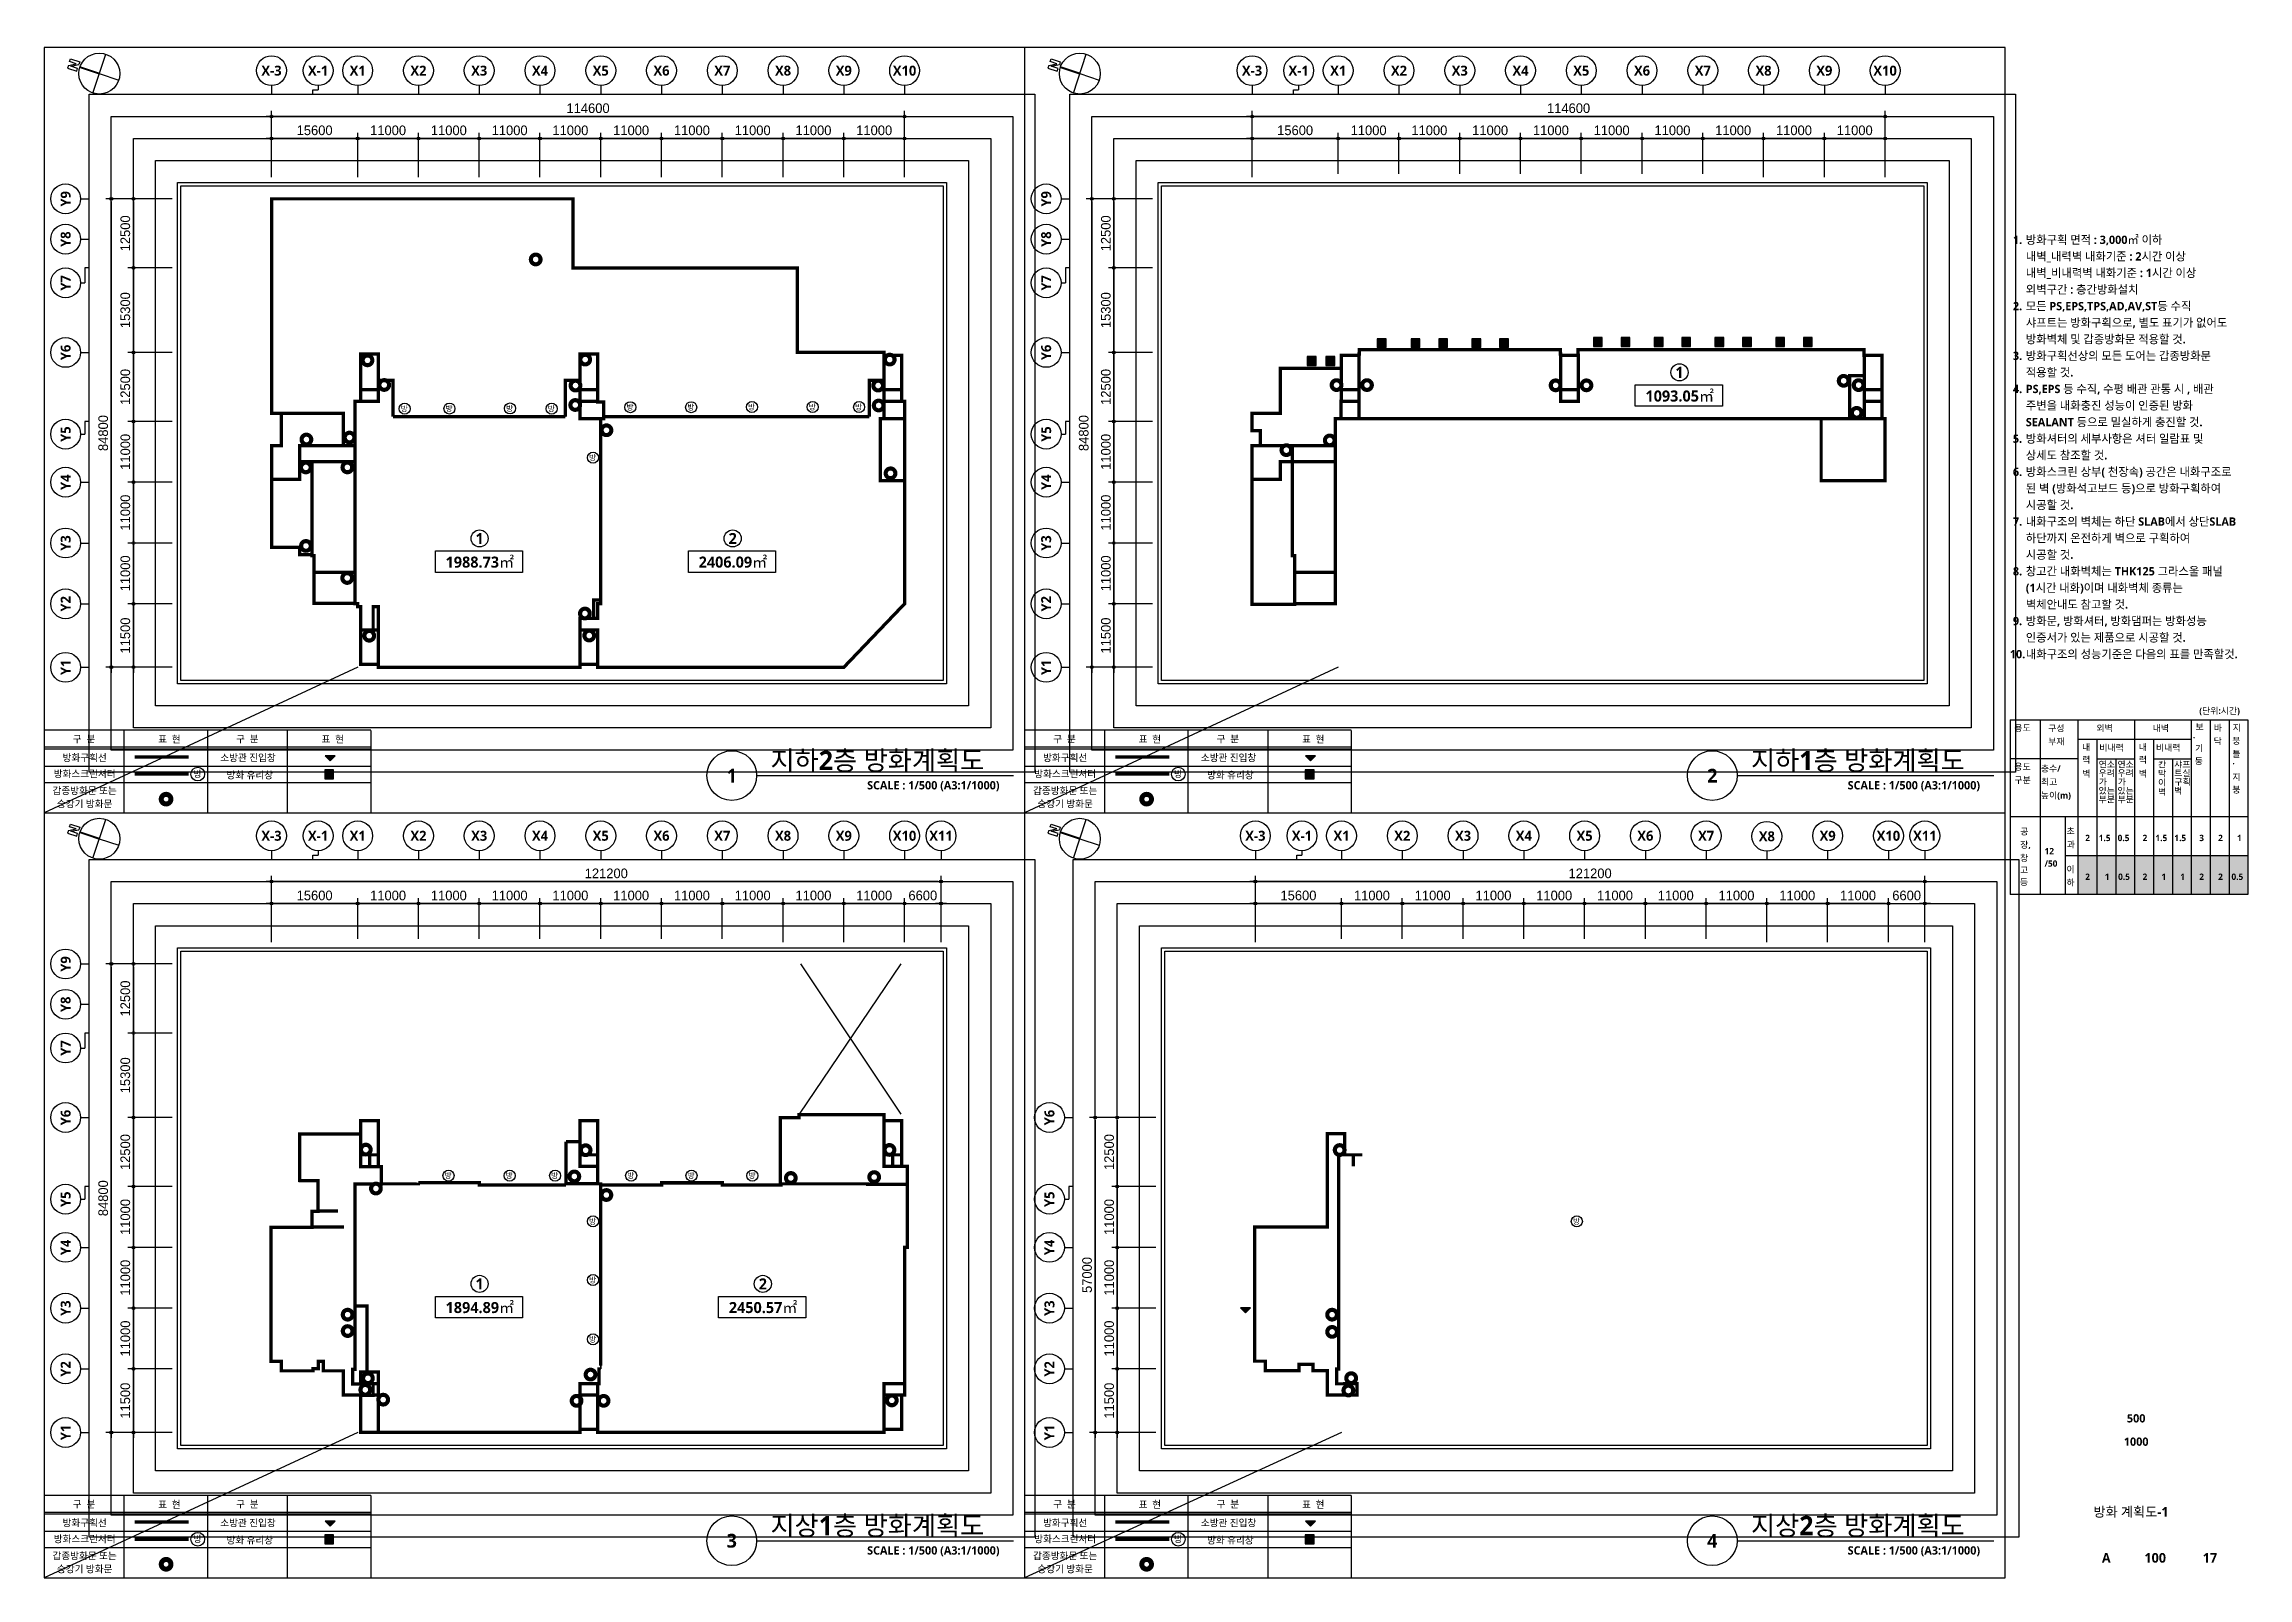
# Model space of a CAD drawing. Header units: millimetres. Extents: x 10000 to 828884, y 10000 to 287646.
# Drawn here: x 10000 to 408954, y 10000 to 287646 of the extents above; entities that cross this region are included whole.
import ezdxf
from ezdxf.enums import TextEntityAlignment as Align

# ---------------------------------------------------------------- set-up
doc = ezdxf.new("R2010")
doc.units = ezdxf.units.MM
doc.header["$LTSCALE"] = 800
doc.header["$MEASUREMENT"] = 0
doc.header["$PDSIZE"] = -5
doc.linetypes.add('HID', pattern=[2, 1.1, -0.9])
doc.linetypes.add('STD_HIDDEN', pattern=[3, 2, -1])
doc.layers.get('0').update_dxf_attribs({"linetype": 'CONTINUOUS'})
doc.layers.get('Defpoints').update_dxf_attribs({"color": 161, "linetype": 'CONTINUOUS'})
for name, color, linetype in [('253', 253, 'CONTINUOUS'), ('A-ANNO-GRA1', 7, 'CONTINUOUS'), ('A-ANNO-NORT', 7, 'CONTINUOUS'), ('A-ANNO-NOTE', 7, 'CONTINUOUS'), ('A-ANNO-TEXT1', 7, 'CONTINUOUS'), ('A-ANNO-TEXT2', 3, 'CONTINUOUS'), ('A-ANNO-TITL', 7, 'CONTINUOUS'), ('A-CODE-FIRL', 2, 'CONTINUOUS'), ('A-CODE-FIRL2', 1, 'CONTINUOUS'), ('A-ST-AXIS-BUB', 7, 'CONTINUOUS'), ('A-ST-AXIS-DIM', 7, 'CONTINUOUS'), ('A-SYM2', 4, 'CONTINUOUS'), ('A-TEXT-면적', 3, 'CONTINUOUS'), ('AA-XXXX-TXT1', 2, 'CONTINUOUS'), ('T', 3, 'CONTINUOUS'), ('X-SEC-종$0$A-ST-AXIS-BUB', 7, 'CONTINUOUS'), ('방화구획', 2, 'CONTINUOUS'), ('방화스크린셔터', 1, 'STD_HIDDEN'), ('방화유리창', 4, 'CONTINUOUS')]:
    doc.layers.add(name, color=color, linetype=linetype)
for name, color, linetype, plot in [('Defpoint', 161, 'CONTINUOUS', False), ('G(그리드1)', 185, 'CONTINUOUS', False), ('G(그리드2)', 235, 'CONTINUOUS', False)]:
    doc.layers.add(name, color=color, linetype=linetype, plot=plot)
doc.styles.add('SH_대대리576', font='')
doc.styles.get("Standard").update_dxf_attribs({"font": 'SYMBOL'})
doc.styles.get('SH_대대리576').set_extended_font_data('NanumGothic', bold=True)
doc.dimstyles.new('SHP 500', dxfattribs={"dimscale": 500, "dimtxt": 3.5, "dimasz": 1, "dimexe": 2, "dimexo": 2, "dimgap": 1, "dimtad": 1, "dimdec": 0, "dimzin": 0, "dimdsep": 46, "dimblk": 'DIMDOT', "dimcen": 0.09, "dimclrd": 256, "dimclre": 256, "dimclrt": 3, "dimadec": 0, "dimazin": 1, "dimtfac": 1, "dimtdec": 0, "dimtix": 1, "dimtmove": 2, "dimatfit": 0, "dimldrblk": 'DIMDOT', "dimfxl": 1, "dimtolj": 1, "dimtzin": 0, "dimlwd": -1, "dimlwe": -1, "dimarcsym": 0})

msp = doc.modelspace()

# ---------------------------------------------------------------- texts
at = {"layer": 'A-ANNO-NOTE', "style": 'SH_대대리576'}
for s, p in [('구  분', (17229.3, 161852.9)), ('표  현', (32684.7, 161852.9)), ('구  분', (46802.5, 161852.9)), ('표  현', (62257.9, 161852.9)), ('구  분', (194729.3, 161852.9)), ('표  현', (210184.7, 161852.9)), ('구  분', (224302.5, 161852.9)), ('표  현', (239757.9, 161852.9)), ('방화스크린셔터', (17345.5, 155583)), ('방화구획선', (17345.5, 158505.6)), ('소방관 진입창', (46918.7, 158505.6)), ('방화 유리창', (47243.2, 155361)), ('방화스크린셔터', (194845.5, 155583)), ('방화구획선', (194845.5, 158505.6)), ('소방관 진입창', (224418.7, 158505.6)), ('방화 유리창', (224743.2, 155361)), ('갑종방화문 또는', (17345.5, 152531.8)), ('갑종방화문 또는', (194845.5, 152531.8)), ('승강기 방화문', (17345.5, 150149)), ('승강기 방화문', (194845.5, 150149)), ('구  분', (17229.3, 23352.9)), ('표  현', (32684.7, 23352.9)), ('구  분', (46802.5, 23352.9)), ('구  분', (194729.3, 23352.9)), ('표  현', (210184.7, 23352.9)), ('구  분', (224302.5, 23352.9)), ('표  현', (239757.9, 23352.9)), ('방화구획선', (17345.5, 20005.6)), ('소방관 진입창', (46918.7, 20005.6)), ('방화구획선', (194845.5, 20005.6)), ('소방관 진입창', (224418.7, 20005.6)), ('방화스크린셔터', (17345.5, 17083)), ('방화 유리창', (47243.2, 16861)), ('방화스크린셔터', (194845.5, 17083)), ('방화 유리창', (224743.2, 16861)), ('갑종방화문 또는', (17345.5, 14031.8)), ('승강기 방화문', (17345.5, 11649)), ('갑종방화문 또는', (194845.5, 14031.8)), ('승강기 방화문', (194845.5, 11649))]:
    msp.add_text(s, height=1275, dxfattribs=at).set_placement(p, align=Align.MIDDLE)
at = {"layer": 'A-ANNO-TEXT1', "style": 'SH_대대리576'}
for s, p in [('X-3', (51175, 282837.5)), ('X-1', (59609.3, 282837.5)), ('X1', (66775, 282837.5)), ('X2', (77775, 282837.5)), ('X3', (88775, 282837.5)), ('X4', (99775, 282837.5)), ('X5', (110775, 282837.5)), ('X6', (121775, 282837.5)), ('X7', (132775, 282837.5)), ('X8', (143775, 282837.5)), ('X9', (154775, 282837.5)), ('X10', (165775, 282837.5)), ('X-3', (228675, 282837.5)), ('X-1', (237109.3, 282837.5)), ('X1', (244275, 282837.5)), ('X2', (255275, 282837.5)), ('X3', (266275, 282837.5)), ('X4', (277275, 282837.5)), ('X5', (288275, 282837.5)), ('X6', (299275, 282837.5)), ('X7', (310275, 282837.5)), ('X8', (321275, 282837.5)), ('X9', (332275, 282837.5)), ('X10', (343275, 282837.5)), ('X-3', (51175, 144337.5)), ('X-1', (59609.3, 144337.5)), ('X1', (66775, 144337.5)), ('X2', (77775, 144337.5)), ('X3', (88775, 144337.5)), ('X4', (99775, 144337.5)), ('X5', (110775, 144337.5)), ('X6', (121775, 144337.5)), ('X7', (132775, 144337.5)), ('X8', (143775, 144337.5)), ('X9', (154775, 144337.5)), ('X10', (165775, 144337.5)), ('X11', (172375, 144337.5)), ('X-3', (229275, 144337.5)), ('X-1', (237709.3, 144337.5)), ('X1', (244875, 144337.5)), ('X2', (255875, 144337.5)), ('X3', (266875, 144337.5)), ('X4', (277875, 144337.5)), ('X5', (288875, 144337.5)), ('X6', (299875, 144337.5)), ('X7', (310875, 144337.5)), ('X8', (321875, 144237.5)), ('X9', (332875, 144337.5)), ('X10', (343875, 144337.5)), ('X11', (350475, 144337.5))]:
    msp.add_text(s, height=1800, dxfattribs=at).set_placement(p, align=Align.MIDDLE_CENTER)
for s, p in [('Y9', (13900, 259633.9)), ('Y9', (191400, 259633.9)), ('Y8', (13900, 252333.9)), ('Y8', (191400, 252333.9)), ('Y7', (13900, 244418.3)), ('Y7', (191400, 244418.3)), ('Y6', (13900, 231833.9)), ('Y6', (191400, 231833.9)), ('Y5', (13900, 217049.6)), ('Y5', (191400, 217049.6)), ('Y4', (13900, 208333.9)), ('Y4', (191400, 208333.9)), ('Y3', (13900, 197333.9)), ('Y3', (191400, 197333.9)), ('Y2', (13900, 186333.9)), ('Y2', (191400, 186333.9)), ('Y1', (13900, 174833.9)), ('Y1', (191400, 174833.9)), ('Y9', (13900, 121133.9)), ('Y8', (13900, 113833.9)), ('Y7', (13900, 105918.3)), ('Y6', (13900, 93333.9)), ('Y6', (192000, 93333.9)), ('Y5', (13900, 78549.6)), ('Y5', (192000, 78549.6)), ('Y4', (13900, 69833.9)), ('Y4', (192000, 69833.9)), ('Y3', (13900, 58833.9)), ('Y3', (192000, 58833.9)), ('Y2', (13900, 47833.9)), ('Y2', (192000, 47833.9)), ('Y1', (13900, 36333.9)), ('Y1', (192000, 36333.9))]:
    msp.add_text(s, height=1800, rotation=90, dxfattribs=at).set_placement(p, align=Align.MIDDLE_CENTER)
at = {"layer": 'A-ANNO-TEXT2', "style": 'SH_대대리576'}
for p in [(74551.7, 221138.5), (82666.8, 221165.8, -103000), (93628.3, 221177, -103000), (101173.5, 221138.5), (115423.5, 221406.1, -103000), (126423.5, 221406.1, -103000), (137423.5, 221443.1, -103000), (148423.5, 221443.1, -103000), (156821.5, 221438.9), (108659.8, 212275.4), (82494.6, 82314.3), (93556.1, 82314.3), (101790.5, 82314.3, 103000), (115556.3, 82314.3), (126480.2, 82314.3), (137501.7, 82314.3), (108659.8, 74025.4), (286750.8, 74025.4), (108659.8, 63423.6), (108659.8, 52686.4)]:
    msp.add_text('방', height=1000, dxfattribs=at).set_placement(p)
at = {"layer": 'A-ANNO-TITL', "style": 'SH_대대리576'}
for s, p in [('1.', (367248.3, 252217.5)), ('2.', (367248.3, 240217.5)), ('3.', (367248.3, 231217.5)), ('4.', (367248.3, 225217.5)), ('5.', (367248.3, 216217.5)), ('6.', (367248.3, 210217.5)), ('7.', (367248.3, 201217.5)), ('8.', (367248.3, 192217.5)), ('9.', (367248.3, 183217.5)), ('10.', (367248.3, 177217.5))]:
    msp.add_text(s, height=1500, dxfattribs=at).set_placement(p, align=Align.MIDDLE_CENTER)
for s, p in [('방화구획 면적 : 3,000㎡ 이하', (368748.3, 252217.5)), ('내벽_내력벽 내화기준 : 2시간 이상', (368748.3, 249217.5)), ('외벽구간 : 층간방화설치', (368748.3, 243217.5)), ('내벽_비내력벽 내화기준 : 1시간 이상', (368748.3, 246217.5)), ('모든 PS,EPS,TPS,AD,AV,ST등 수직', (368748.3, 240217.5)), ('샤프트는 방화구획으로, 별도 표기가 없어도', (368748.3, 237217.5)), ('방화벽체 및 갑종방화문 적용할 것.', (368748.3, 234217.5)), ('방화구획선상의 모든 도어는 갑종방화문', (368748.3, 231217.5)), ('적용할 것.', (368748.3, 228217.5)), ('PS,EPS 등 수직, 수평 배관 관통 시 , 배관', (368748.3, 225217.5)), ('SEALANT 등으로 밀실하게 충진할 것.', (368748.3, 219217.5)), ('주변을 내화충진 성능이 인증된 방화 ', (368748.3, 222217.5)), ('방화셔터의 세부사항은 셔터 일람표 및', (368748.3, 216217.5)), ('상세도 참조할 것.', (368748.3, 213217.5)), ('된 벽 (방화석고보드 등)으로 방화구획하여', (368748.3, 207217.5)), ('방화스크린 상부( 천장속) 공간은 내화구조로', (368748.3, 210217.5)), ('시공할 것.', (368748.3, 204217.5)), ('내화구조의 벽체는 하단 SLAB에서 상단SLAB', (368748.3, 201217.5)), ('하단까지 온전하게 벽으로 구획하여', (368748.3, 198217.5)), ('시공할 것.', (368748.3, 195217.5)), ('창고간 내화벽체는 THK125 그라스울 패널', (368748.3, 192217.5)), ('(1시간 내화)이며 내화벽체 종류는 ', (368748.3, 189217.5)), ('방화문, 방화셔터, 방화댐퍼는 방화성능', (368748.3, 183217.5)), ('벽체안내도 참고할 것.', (368748.3, 186217.5)), ('인증서가 있는 제품으로 시공할 것.', (368748.3, 180217.5)), ('내화구조의 성능기준은 다음의 표를 만족할것.', (368748.3, 177217.5))]:
    msp.add_text(s, height=1500, dxfattribs=at).set_placement(p, align=Align.MIDDLE_LEFT)
for s, height, p in [('500', 1500, (388725.9, 38889)), ('1000', 1500, (388725.9, 34667)), ('방화 계획도-1', 1750, (387783.8, 21986.3)), ('A', 1750, (383312.6, 13635.5)), ('100', 1750, (392168.1, 13635.5)), ('17', 1750, (402078.8, 13635.5))]:
    msp.add_text(s, height=height, dxfattribs=at).set_placement(p, align=Align.MIDDLE)
at = {"layer": 'A-TEXT-면적', "ltscale": 3, "style": 'SH_대대리576'}
for s, p in [('1', (306050.8, 228226.4)), ('1093.05㎡', (306097.4, 224116.1)), ('1', (88840.5, 198157.6)), ('2', (134651.9, 198157.6)), ('1988.73㎡', (88887.1, 194047.3)), ('2406.09㎡', (134698.6, 194047.3)), ('1', (88840.5, 63227.5)), ('2', (140116, 63227.5)), ('1894.89㎡', (88887.1, 59117.2)), ('2450.57㎡', (140162.6, 59117.2))]:
    msp.add_text(s, height=2000, dxfattribs=at).set_placement(p, align=Align.MIDDLE)
at = {"layer": 'T', "style": 'SH_대대리576'}
for p in [(37041.7, 154948.9), (214541.7, 154948.9), (37041.7, 16448.9), (214541.7, 16448.9)]:
    msp.add_text('방', height=1166.4, dxfattribs=at).set_placement(p)

# ---------------------------------------------------------------- blocks, each defined once
blk = doc.blocks.new('dr-sy-018-D-M')
at = {"layer": 'A-ANNO-NORT'}
for p, q in [((-1, 16.4), (-2.5, 16.4)), ((-2.5, 16.4), (-2.5, 11.4)), ((-2.5, 11.4), (-1, 11.4)), ((-1, 16.4), (1, 12.8)), ((-1, 15.1), (1.1, 11.4)), ((-1, 11.4), (-1, 15.1)), ((1, 12.8), (1, 16.4)), ((1, 16.4), (2.5, 16.4)), ((2.5, 11.4), (1.1, 11.4)), ((2.5, 16.4), (2.5, 11.4)), ((-10.5, 0), (10.5, 0)), ((0, 0), (0, -10.5))]:
    blk.add_line(p, q, dxfattribs=at)
at = {"layer": 'A-ANNO-NORT', "const_width": 1}
blk.add_lwpolyline([(0, 10.5), (0, 0)], dxfattribs=at)
at = {"layer": 'A-ANNO-NORT'}
blk.add_circle((0, 0), 10.5, dxfattribs=at)
blk = doc.blocks.new('*U4373')
at = {"layer": 'A-ANNO-TITL'}
blk.add_line((0, 0), (4647, 0), dxfattribs=at)
blk.add_circle((-450, 0), 450, dxfattribs=at)
at = {"layer": 'AA-XXXX-TXT1', "style": 'SH_대대리576'}
blk.add_attdef('DWG.TITLE', (250, 100), '', height=350, dxfattribs=at)
at = {"layer": 'AA-XXXX-TXT1', "color": 7, "style": 'SH_대대리576'}
blk.add_attdef('NO1', text='', height=300, dxfattribs=at).set_placement((-450, 0), align=Align.MIDDLE)
at = {"layer": 'AA-XXXX-TXT1', "style": 'SH_대대리576'}
blk.add_attdef('SCALE', text='', height=150, dxfattribs=at).set_placement((4397, -100), align=Align.TOP_RIGHT)
blk = doc.blocks.new('G$CBA52A250')
at = {"layer": 'A-ST-AXIS-BUB'}
for p, q in [((1177, 0), (1177, 525)), ((1177, 525), (1800, 525)), ((1800, 1050), (1800, 525))]:
    blk.add_line(p, q, dxfattribs=at)
blk.add_circle((1800, 2850), 1800, dxfattribs=at)
blk = doc.blocks.new('DIMDOT')
at = {"color": 0}
blk.add_line((-2, 0), (2, 0), dxfattribs=at)
for radius in [0.5, 0.25]:
    blk.add_circle((0, 0), radius, dxfattribs=at)
blk = doc.blocks.new('*D4920')
at = {"layer": 'A-ST-AXIS-DIM'}
for p, q in [((33175, 259634), (21175, 259634)), ((22175, 259134), (22175, 175334)), ((33175, 174834), (21175, 174834))]:
    blk.add_line(p, q, dxfattribs=at)
at = {"layer": 'Defpoints', "color": 0}
for p in [(34175, 259634), (22175, 174834), (34175, 174834)]:
    blk.add_point(p, dxfattribs=at)
at = {"layer": 'A-ST-AXIS-DIM', "linetype": 'ByBlock', "xscale": 500, "yscale": 500, "zscale": 500}
for p, rotation in [((22175, 259634), 90), ((22175, 174834), 270)]:
    blk.add_blockref('DIMDOT', p, dxfattribs=dict(at, rotation=rotation))
at = {"layer": 'A-ST-AXIS-DIM', "color": 3, "insert": (20709, 217234), "char_height": 1750, "attachment_point": 5, "rotation": 90}
blk.add_mtext('\\A1;84800', dxfattribs=at)
blk = doc.blocks.new('*D4921')
at = {"layer": 'A-ST-AXIS-DIM'}
for p, q in [((33175, 186334), (25175, 186334)), ((26175, 185834), (26175, 175334)), ((33175, 174834), (25175, 174834))]:
    blk.add_line(p, q, dxfattribs=at)
at = {"layer": 'Defpoints', "color": 0}
for p in [(34175, 186334), (26175, 174834), (34175, 174834)]:
    blk.add_point(p, dxfattribs=at)
at = {"layer": 'A-ST-AXIS-DIM', "linetype": 'ByBlock', "xscale": 500, "yscale": 500, "zscale": 500}
for p, rotation in [((26175, 186334), 90), ((26175, 174834), 270)]:
    blk.add_blockref('DIMDOT', p, dxfattribs=dict(at, rotation=rotation))
at = {"layer": 'A-ST-AXIS-DIM', "color": 3, "insert": (24713, 180584), "char_height": 1750, "attachment_point": 5, "rotation": 90}
blk.add_mtext('\\A1;11500', dxfattribs=at)
blk = doc.blocks.new('*D4922')
at = {"layer": 'A-ST-AXIS-DIM'}
for p, q in [((33175, 197334), (25175, 197334)), ((26175, 196834), (26175, 186834)), ((33175, 186334), (25175, 186334))]:
    blk.add_line(p, q, dxfattribs=at)
at = {"layer": 'Defpoints', "color": 0}
for p in [(34175, 197334), (26175, 186334), (34175, 186334)]:
    blk.add_point(p, dxfattribs=at)
at = {"layer": 'A-ST-AXIS-DIM', "linetype": 'ByBlock', "xscale": 500, "yscale": 500, "zscale": 500}
for p, rotation in [((26175, 197334), 90), ((26175, 186334), 270)]:
    blk.add_blockref('DIMDOT', p, dxfattribs=dict(at, rotation=rotation))
at = {"layer": 'A-ST-AXIS-DIM', "color": 3, "insert": (24715, 191834), "char_height": 1750, "attachment_point": 5, "rotation": 90}
blk.add_mtext('\\A1;11000', dxfattribs=at)
blk = doc.blocks.new('*D4923')
at = {"layer": 'A-ST-AXIS-DIM'}
for p, q in [((33175, 208334), (25175, 208334)), ((26175, 207834), (26175, 197834)), ((33175, 197334), (25175, 197334))]:
    blk.add_line(p, q, dxfattribs=at)
at = {"layer": 'Defpoints', "color": 0}
for p in [(34175, 208334), (26175, 197334), (34175, 197334)]:
    blk.add_point(p, dxfattribs=at)
at = {"layer": 'A-ST-AXIS-DIM', "linetype": 'ByBlock', "xscale": 500, "yscale": 500, "zscale": 500}
for p, rotation in [((26175, 208334), 90), ((26175, 197334), 270)]:
    blk.add_blockref('DIMDOT', p, dxfattribs=dict(at, rotation=rotation))
at = {"layer": 'A-ST-AXIS-DIM', "color": 3, "insert": (24715, 202834), "char_height": 1750, "attachment_point": 5, "rotation": 90}
blk.add_mtext('\\A1;11000', dxfattribs=at)
blk = doc.blocks.new('*D4924')
at = {"layer": 'A-ST-AXIS-DIM'}
for p, q in [((33175, 219334), (25175, 219334)), ((26175, 218834), (26175, 208834)), ((33175, 208334), (25175, 208334))]:
    blk.add_line(p, q, dxfattribs=at)
at = {"layer": 'Defpoints', "color": 0}
for p in [(34175, 219334), (26175, 208334), (34175, 208334)]:
    blk.add_point(p, dxfattribs=at)
at = {"layer": 'A-ST-AXIS-DIM', "linetype": 'ByBlock', "xscale": 500, "yscale": 500, "zscale": 500}
for p, rotation in [((26175, 219334), 90), ((26175, 208334), 270)]:
    blk.add_blockref('DIMDOT', p, dxfattribs=dict(at, rotation=rotation))
at = {"layer": 'A-ST-AXIS-DIM', "color": 3, "insert": (24715, 213834), "char_height": 1750, "attachment_point": 5, "rotation": 90}
blk.add_mtext('\\A1;11000', dxfattribs=at)
blk = doc.blocks.new('*D4925')
at = {"layer": 'A-ST-AXIS-DIM'}
for p, q in [((33175, 231834), (25175, 231834)), ((26175, 231334), (26175, 219834)), ((33175, 219334), (25175, 219334))]:
    blk.add_line(p, q, dxfattribs=at)
at = {"layer": 'Defpoints', "color": 0}
for p in [(34175, 231834), (26175, 219334), (34175, 219334)]:
    blk.add_point(p, dxfattribs=at)
at = {"layer": 'A-ST-AXIS-DIM', "linetype": 'ByBlock', "xscale": 500, "yscale": 500, "zscale": 500}
for p, rotation in [((26175, 231834), 90), ((26175, 219334), 270)]:
    blk.add_blockref('DIMDOT', p, dxfattribs=dict(at, rotation=rotation))
at = {"layer": 'A-ST-AXIS-DIM', "color": 3, "insert": (24711, 225584), "char_height": 1750, "attachment_point": 5, "rotation": 90}
blk.add_mtext('\\A1;12500', dxfattribs=at)
blk = doc.blocks.new('*D4926')
at = {"layer": 'A-ST-AXIS-DIM'}
for p, q in [((33175, 247134), (25175, 247134)), ((26175, 246634), (26175, 232334)), ((33175, 231834), (25175, 231834))]:
    blk.add_line(p, q, dxfattribs=at)
at = {"layer": 'Defpoints', "color": 0}
for p in [(34175, 247134), (26175, 231834), (34175, 231834)]:
    blk.add_point(p, dxfattribs=at)
at = {"layer": 'A-ST-AXIS-DIM', "linetype": 'ByBlock', "xscale": 500, "yscale": 500, "zscale": 500}
for p, rotation in [((26175, 247134), 90), ((26175, 231834), 270)]:
    blk.add_blockref('DIMDOT', p, dxfattribs=dict(at, rotation=rotation))
at = {"layer": 'A-ST-AXIS-DIM', "color": 3, "insert": (24709, 239484), "char_height": 1750, "attachment_point": 5, "rotation": 90}
blk.add_mtext('\\A1;15300', dxfattribs=at)
blk = doc.blocks.new('*D4927')
at = {"layer": 'A-ST-AXIS-DIM'}
for p, q in [((33175, 259634), (25175, 259634)), ((26175, 259134), (26175, 247634)), ((33175, 247134), (25175, 247134))]:
    blk.add_line(p, q, dxfattribs=at)
at = {"layer": 'Defpoints', "color": 0}
for p in [(34175, 259634), (26175, 247134), (34175, 247134)]:
    blk.add_point(p, dxfattribs=at)
at = {"layer": 'A-ST-AXIS-DIM', "linetype": 'ByBlock', "xscale": 500, "yscale": 500, "zscale": 500}
for p, rotation in [((26175, 259634), 90), ((26175, 247134), 270)]:
    blk.add_blockref('DIMDOT', p, dxfattribs=dict(at, rotation=rotation))
at = {"layer": 'A-ST-AXIS-DIM', "color": 3, "insert": (24711, 253384), "char_height": 1750, "attachment_point": 5, "rotation": 90}
blk.add_mtext('\\A1;12500', dxfattribs=at)
blk = doc.blocks.new('*D4928')
at = {"layer": 'A-ST-AXIS-DIM'}
for p, q in [((51175, 263562), (51175, 275562)), ((165775, 263562), (165775, 275562)), ((165275, 274562), (51675, 274562))]:
    blk.add_line(p, q, dxfattribs=at)
at = {"layer": 'Defpoints', "color": 0}
for p in [(51175, 274562), (51175, 262562), (165775, 262562)]:
    blk.add_point(p, dxfattribs=at)
at = {"layer": 'A-ST-AXIS-DIM', "linetype": 'ByBlock', "xscale": 500, "yscale": 500, "zscale": 500, "rotation": 180}
blk.add_blockref('DIMDOT', (51175, 274562), dxfattribs=at)
at = {"layer": 'A-ST-AXIS-DIM', "linetype": 'ByBlock', "xscale": 500, "yscale": 500, "zscale": 500}
blk.add_blockref('DIMDOT', (165775, 274562), dxfattribs=at)
at = {"layer": 'A-ST-AXIS-DIM', "color": 3, "insert": (108475, 276028), "char_height": 1750, "attachment_point": 5}
blk.add_mtext('\\A1;114600', dxfattribs=at)
blk = doc.blocks.new('*D4929')
at = {"layer": 'A-ST-AXIS-DIM'}
for p, q in [((66775, 263562), (66775, 271562)), ((77775, 263562), (77775, 271562)), ((77275, 270562), (67275, 270562))]:
    blk.add_line(p, q, dxfattribs=at)
at = {"layer": 'Defpoints', "color": 0}
for p in [(66775, 270562), (66775, 262562), (77775, 262562)]:
    blk.add_point(p, dxfattribs=at)
at = {"layer": 'A-ST-AXIS-DIM', "linetype": 'ByBlock', "xscale": 500, "yscale": 500, "zscale": 500, "rotation": 180}
blk.add_blockref('DIMDOT', (66775, 270562), dxfattribs=at)
at = {"layer": 'A-ST-AXIS-DIM', "linetype": 'ByBlock', "xscale": 500, "yscale": 500, "zscale": 500}
blk.add_blockref('DIMDOT', (77775, 270562), dxfattribs=at)
at = {"layer": 'A-ST-AXIS-DIM', "color": 3, "insert": (72275, 272022), "char_height": 1750, "attachment_point": 5}
blk.add_mtext('\\A1;11000', dxfattribs=at)
blk = doc.blocks.new('*D4930')
at = {"layer": 'A-ST-AXIS-DIM'}
for p, q in [((77775, 263562), (77775, 271562)), ((88775, 263562), (88775, 271562)), ((88275, 270562), (78275, 270562))]:
    blk.add_line(p, q, dxfattribs=at)
at = {"layer": 'Defpoints', "color": 0}
for p in [(77775, 270562), (77775, 262562), (88775, 262562)]:
    blk.add_point(p, dxfattribs=at)
at = {"layer": 'A-ST-AXIS-DIM', "linetype": 'ByBlock', "xscale": 500, "yscale": 500, "zscale": 500, "rotation": 180}
blk.add_blockref('DIMDOT', (77775, 270562), dxfattribs=at)
at = {"layer": 'A-ST-AXIS-DIM', "linetype": 'ByBlock', "xscale": 500, "yscale": 500, "zscale": 500}
blk.add_blockref('DIMDOT', (88775, 270562), dxfattribs=at)
at = {"layer": 'A-ST-AXIS-DIM', "color": 3, "insert": (83275, 272022), "char_height": 1750, "attachment_point": 5}
blk.add_mtext('\\A1;11000', dxfattribs=at)
blk = doc.blocks.new('*D4931')
at = {"layer": 'A-ST-AXIS-DIM'}
for p, q in [((88775, 263562), (88775, 271562)), ((99775, 263562), (99775, 271562)), ((99275, 270562), (89275, 270562))]:
    blk.add_line(p, q, dxfattribs=at)
at = {"layer": 'Defpoints', "color": 0}
for p in [(88775, 270562), (88775, 262562), (99775, 262562)]:
    blk.add_point(p, dxfattribs=at)
at = {"layer": 'A-ST-AXIS-DIM', "linetype": 'ByBlock', "xscale": 500, "yscale": 500, "zscale": 500, "rotation": 180}
blk.add_blockref('DIMDOT', (88775, 270562), dxfattribs=at)
at = {"layer": 'A-ST-AXIS-DIM', "linetype": 'ByBlock', "xscale": 500, "yscale": 500, "zscale": 500}
blk.add_blockref('DIMDOT', (99775, 270562), dxfattribs=at)
at = {"layer": 'A-ST-AXIS-DIM', "color": 3, "insert": (94275, 272022), "char_height": 1750, "attachment_point": 5}
blk.add_mtext('\\A1;11000', dxfattribs=at)
blk = doc.blocks.new('*D4932')
at = {"layer": 'A-ST-AXIS-DIM'}
for p, q in [((99775, 263562), (99775, 271562)), ((110775, 263562), (110775, 271562)), ((110275, 270562), (100275, 270562))]:
    blk.add_line(p, q, dxfattribs=at)
at = {"layer": 'Defpoints', "color": 0}
for p in [(99775, 270562), (99775, 262562), (110775, 262562)]:
    blk.add_point(p, dxfattribs=at)
at = {"layer": 'A-ST-AXIS-DIM', "linetype": 'ByBlock', "xscale": 500, "yscale": 500, "zscale": 500, "rotation": 180}
blk.add_blockref('DIMDOT', (99775, 270562), dxfattribs=at)
at = {"layer": 'A-ST-AXIS-DIM', "linetype": 'ByBlock', "xscale": 500, "yscale": 500, "zscale": 500}
blk.add_blockref('DIMDOT', (110775, 270562), dxfattribs=at)
at = {"layer": 'A-ST-AXIS-DIM', "color": 3, "insert": (105275, 272022), "char_height": 1750, "attachment_point": 5}
blk.add_mtext('\\A1;11000', dxfattribs=at)
blk = doc.blocks.new('*D4933')
at = {"layer": 'A-ST-AXIS-DIM'}
for p, q in [((110775, 263562), (110775, 271562)), ((121775, 263562), (121775, 271562)), ((121275, 270562), (111275, 270562))]:
    blk.add_line(p, q, dxfattribs=at)
at = {"layer": 'Defpoints', "color": 0}
for p in [(110775, 270562), (110775, 262562), (121775, 262562)]:
    blk.add_point(p, dxfattribs=at)
at = {"layer": 'A-ST-AXIS-DIM', "linetype": 'ByBlock', "xscale": 500, "yscale": 500, "zscale": 500, "rotation": 180}
blk.add_blockref('DIMDOT', (110775, 270562), dxfattribs=at)
at = {"layer": 'A-ST-AXIS-DIM', "linetype": 'ByBlock', "xscale": 500, "yscale": 500, "zscale": 500}
blk.add_blockref('DIMDOT', (121775, 270562), dxfattribs=at)
at = {"layer": 'A-ST-AXIS-DIM', "color": 3, "insert": (116275, 272022), "char_height": 1750, "attachment_point": 5}
blk.add_mtext('\\A1;11000', dxfattribs=at)
blk = doc.blocks.new('*D4934')
at = {"layer": 'A-ST-AXIS-DIM'}
for p, q in [((121775, 263562), (121775, 271562)), ((132775, 263562), (132775, 271562)), ((132275, 270562), (122275, 270562))]:
    blk.add_line(p, q, dxfattribs=at)
at = {"layer": 'Defpoints', "color": 0}
for p in [(121775, 270562), (121775, 262562), (132775, 262562)]:
    blk.add_point(p, dxfattribs=at)
at = {"layer": 'A-ST-AXIS-DIM', "linetype": 'ByBlock', "xscale": 500, "yscale": 500, "zscale": 500, "rotation": 180}
blk.add_blockref('DIMDOT', (121775, 270562), dxfattribs=at)
at = {"layer": 'A-ST-AXIS-DIM', "linetype": 'ByBlock', "xscale": 500, "yscale": 500, "zscale": 500}
blk.add_blockref('DIMDOT', (132775, 270562), dxfattribs=at)
at = {"layer": 'A-ST-AXIS-DIM', "color": 3, "insert": (127275, 272022), "char_height": 1750, "attachment_point": 5}
blk.add_mtext('\\A1;11000', dxfattribs=at)
blk = doc.blocks.new('*D4935')
at = {"layer": 'A-ST-AXIS-DIM'}
for p, q in [((132775, 263562), (132775, 271562)), ((143775, 263562), (143775, 271562)), ((143275, 270562), (133275, 270562))]:
    blk.add_line(p, q, dxfattribs=at)
at = {"layer": 'Defpoints', "color": 0}
for p in [(132775, 270562), (132775, 262562), (143775, 262562)]:
    blk.add_point(p, dxfattribs=at)
at = {"layer": 'A-ST-AXIS-DIM', "linetype": 'ByBlock', "xscale": 500, "yscale": 500, "zscale": 500, "rotation": 180}
blk.add_blockref('DIMDOT', (132775, 270562), dxfattribs=at)
at = {"layer": 'A-ST-AXIS-DIM', "linetype": 'ByBlock', "xscale": 500, "yscale": 500, "zscale": 500}
blk.add_blockref('DIMDOT', (143775, 270562), dxfattribs=at)
at = {"layer": 'A-ST-AXIS-DIM', "color": 3, "insert": (138275, 272022), "char_height": 1750, "attachment_point": 5}
blk.add_mtext('\\A1;11000', dxfattribs=at)
blk = doc.blocks.new('*D4936')
at = {"layer": 'A-ST-AXIS-DIM'}
for p, q in [((143775, 263562), (143775, 271562)), ((154775, 263562), (154775, 271562)), ((154275, 270562), (144275, 270562))]:
    blk.add_line(p, q, dxfattribs=at)
at = {"layer": 'Defpoints', "color": 0}
for p in [(143775, 270562), (143775, 262562), (154775, 262562)]:
    blk.add_point(p, dxfattribs=at)
at = {"layer": 'A-ST-AXIS-DIM', "linetype": 'ByBlock', "xscale": 500, "yscale": 500, "zscale": 500, "rotation": 180}
blk.add_blockref('DIMDOT', (143775, 270562), dxfattribs=at)
at = {"layer": 'A-ST-AXIS-DIM', "linetype": 'ByBlock', "xscale": 500, "yscale": 500, "zscale": 500}
blk.add_blockref('DIMDOT', (154775, 270562), dxfattribs=at)
at = {"layer": 'A-ST-AXIS-DIM', "color": 3, "insert": (149275, 272022), "char_height": 1750, "attachment_point": 5}
blk.add_mtext('\\A1;11000', dxfattribs=at)
blk = doc.blocks.new('*D4937')
at = {"layer": 'A-ST-AXIS-DIM'}
for p, q in [((154775, 263562), (154775, 271562)), ((165775, 263562), (165775, 271562)), ((165275, 270562), (155275, 270562))]:
    blk.add_line(p, q, dxfattribs=at)
at = {"layer": 'Defpoints', "color": 0}
for p in [(154775, 270562), (154775, 262562), (165775, 262562)]:
    blk.add_point(p, dxfattribs=at)
at = {"layer": 'A-ST-AXIS-DIM', "linetype": 'ByBlock', "xscale": 500, "yscale": 500, "zscale": 500, "rotation": 180}
blk.add_blockref('DIMDOT', (154775, 270562), dxfattribs=at)
at = {"layer": 'A-ST-AXIS-DIM', "linetype": 'ByBlock', "xscale": 500, "yscale": 500, "zscale": 500}
blk.add_blockref('DIMDOT', (165775, 270562), dxfattribs=at)
at = {"layer": 'A-ST-AXIS-DIM', "color": 3, "insert": (160275, 272022), "char_height": 1750, "attachment_point": 5}
blk.add_mtext('\\A1;11000', dxfattribs=at)
blk = doc.blocks.new('*D4938')
at = {"layer": 'A-ST-AXIS-DIM'}
for p, q in [((51175, 263562), (51175, 271562)), ((66775, 263562), (66775, 271562)), ((66275, 270562), (51675, 270562))]:
    blk.add_line(p, q, dxfattribs=at)
at = {"layer": 'Defpoints', "color": 0}
for p in [(51175, 270562), (51175, 262562), (66775, 262562)]:
    blk.add_point(p, dxfattribs=at)
at = {"layer": 'A-ST-AXIS-DIM', "linetype": 'ByBlock', "xscale": 500, "yscale": 500, "zscale": 500, "rotation": 180}
blk.add_blockref('DIMDOT', (51175, 270562), dxfattribs=at)
at = {"layer": 'A-ST-AXIS-DIM', "linetype": 'ByBlock', "xscale": 500, "yscale": 500, "zscale": 500}
blk.add_blockref('DIMDOT', (66775, 270562), dxfattribs=at)
at = {"layer": 'A-ST-AXIS-DIM', "color": 3, "insert": (58975, 272028), "char_height": 1750, "attachment_point": 5}
blk.add_mtext('\\A1;15600', dxfattribs=at)
blk = doc.blocks.new('A-ST-AXIS-BUB-1')
at = {"layer": 'A-ST-AXIS-BUB'}
blk.add_line((0, 350), (0, 0), dxfattribs=at)
blk.add_circle((0, 950), 600, dxfattribs=at)
blk = doc.blocks.new('A-ST-AXIS-BUB-2')
at = {"layer": 'X-SEC-종$0$A-ST-AXIS-BUB'}
blk.add_line((1800, 1050, -103000), (1800, 525, -103000), dxfattribs=at)
at = {"layer": 'X-SEC-종$0$A-ST-AXIS-BUB', "elevation": -103000}
blk.add_lwpolyline([(3323, 0), (3323, 525), (1800, 525)], dxfattribs=at)
at = {"layer": 'X-SEC-종$0$A-ST-AXIS-BUB'}
blk.add_circle((1800, 2850, -103000), 1800, dxfattribs=at)
blk = doc.blocks.new('*D5045')
at = {"layer": 'A-ST-AXIS-DIM'}
for p, q in [((210675, 259634), (198675, 259634)), ((199675, 259134), (199675, 175334)), ((210675, 174834), (198675, 174834))]:
    blk.add_line(p, q, dxfattribs=at)
at = {"layer": 'Defpoints', "color": 0}
for p in [(211675, 259634), (199675, 174834), (211675, 174834)]:
    blk.add_point(p, dxfattribs=at)
at = {"layer": 'A-ST-AXIS-DIM', "linetype": 'ByBlock', "xscale": 500, "yscale": 500, "zscale": 500}
for p, rotation in [((199675, 259634), 90), ((199675, 174834), 270)]:
    blk.add_blockref('DIMDOT', p, dxfattribs=dict(at, rotation=rotation))
at = {"layer": 'A-ST-AXIS-DIM', "color": 3, "insert": (198209, 217234), "char_height": 1750, "attachment_point": 5, "rotation": 90}
blk.add_mtext('\\A1;84800', dxfattribs=at)
blk = doc.blocks.new('*D5046')
at = {"layer": 'A-ST-AXIS-DIM'}
for p, q in [((210675, 186334), (202675, 186334)), ((203675, 185834), (203675, 175334)), ((210675, 174834), (202675, 174834))]:
    blk.add_line(p, q, dxfattribs=at)
at = {"layer": 'Defpoints', "color": 0}
for p in [(211675, 186334), (203675, 174834), (211675, 174834)]:
    blk.add_point(p, dxfattribs=at)
at = {"layer": 'A-ST-AXIS-DIM', "linetype": 'ByBlock', "xscale": 500, "yscale": 500, "zscale": 500}
for p, rotation in [((203675, 186334), 90), ((203675, 174834), 270)]:
    blk.add_blockref('DIMDOT', p, dxfattribs=dict(at, rotation=rotation))
at = {"layer": 'A-ST-AXIS-DIM', "color": 3, "insert": (202213, 180584), "char_height": 1750, "attachment_point": 5, "rotation": 90}
blk.add_mtext('\\A1;11500', dxfattribs=at)
blk = doc.blocks.new('*D5047')
at = {"layer": 'A-ST-AXIS-DIM'}
for p, q in [((210675, 197334), (202675, 197334)), ((203675, 196834), (203675, 186834)), ((210675, 186334), (202675, 186334))]:
    blk.add_line(p, q, dxfattribs=at)
at = {"layer": 'Defpoints', "color": 0}
for p in [(211675, 197334), (203675, 186334), (211675, 186334)]:
    blk.add_point(p, dxfattribs=at)
at = {"layer": 'A-ST-AXIS-DIM', "linetype": 'ByBlock', "xscale": 500, "yscale": 500, "zscale": 500}
for p, rotation in [((203675, 197334), 90), ((203675, 186334), 270)]:
    blk.add_blockref('DIMDOT', p, dxfattribs=dict(at, rotation=rotation))
at = {"layer": 'A-ST-AXIS-DIM', "color": 3, "insert": (202215, 191834), "char_height": 1750, "attachment_point": 5, "rotation": 90}
blk.add_mtext('\\A1;11000', dxfattribs=at)
blk = doc.blocks.new('*D5048')
at = {"layer": 'A-ST-AXIS-DIM'}
for p, q in [((210675, 208334), (202675, 208334)), ((203675, 207834), (203675, 197834)), ((210675, 197334), (202675, 197334))]:
    blk.add_line(p, q, dxfattribs=at)
at = {"layer": 'Defpoints', "color": 0}
for p in [(211675, 208334), (203675, 197334), (211675, 197334)]:
    blk.add_point(p, dxfattribs=at)
at = {"layer": 'A-ST-AXIS-DIM', "linetype": 'ByBlock', "xscale": 500, "yscale": 500, "zscale": 500}
for p, rotation in [((203675, 208334), 90), ((203675, 197334), 270)]:
    blk.add_blockref('DIMDOT', p, dxfattribs=dict(at, rotation=rotation))
at = {"layer": 'A-ST-AXIS-DIM', "color": 3, "insert": (202215, 202834), "char_height": 1750, "attachment_point": 5, "rotation": 90}
blk.add_mtext('\\A1;11000', dxfattribs=at)
blk = doc.blocks.new('*D5049')
at = {"layer": 'A-ST-AXIS-DIM'}
for p, q in [((210675, 219334), (202675, 219334)), ((203675, 218834), (203675, 208834)), ((210675, 208334), (202675, 208334))]:
    blk.add_line(p, q, dxfattribs=at)
at = {"layer": 'Defpoints', "color": 0}
for p in [(211675, 219334), (203675, 208334), (211675, 208334)]:
    blk.add_point(p, dxfattribs=at)
at = {"layer": 'A-ST-AXIS-DIM', "linetype": 'ByBlock', "xscale": 500, "yscale": 500, "zscale": 500}
for p, rotation in [((203675, 219334), 90), ((203675, 208334), 270)]:
    blk.add_blockref('DIMDOT', p, dxfattribs=dict(at, rotation=rotation))
at = {"layer": 'A-ST-AXIS-DIM', "color": 3, "insert": (202215, 213834), "char_height": 1750, "attachment_point": 5, "rotation": 90}
blk.add_mtext('\\A1;11000', dxfattribs=at)
blk = doc.blocks.new('*D5050')
at = {"layer": 'A-ST-AXIS-DIM'}
for p, q in [((210675, 231834), (202675, 231834)), ((203675, 231334), (203675, 219834)), ((210675, 219334), (202675, 219334))]:
    blk.add_line(p, q, dxfattribs=at)
at = {"layer": 'Defpoints', "color": 0}
for p in [(211675, 231834), (203675, 219334), (211675, 219334)]:
    blk.add_point(p, dxfattribs=at)
at = {"layer": 'A-ST-AXIS-DIM', "linetype": 'ByBlock', "xscale": 500, "yscale": 500, "zscale": 500}
for p, rotation in [((203675, 231834), 90), ((203675, 219334), 270)]:
    blk.add_blockref('DIMDOT', p, dxfattribs=dict(at, rotation=rotation))
at = {"layer": 'A-ST-AXIS-DIM', "color": 3, "insert": (202211, 225584), "char_height": 1750, "attachment_point": 5, "rotation": 90}
blk.add_mtext('\\A1;12500', dxfattribs=at)
blk = doc.blocks.new('*D5051')
at = {"layer": 'A-ST-AXIS-DIM'}
for p, q in [((210675, 247134), (202675, 247134)), ((203675, 246634), (203675, 232334)), ((210675, 231834), (202675, 231834))]:
    blk.add_line(p, q, dxfattribs=at)
at = {"layer": 'Defpoints', "color": 0}
for p in [(211675, 247134), (203675, 231834), (211675, 231834)]:
    blk.add_point(p, dxfattribs=at)
at = {"layer": 'A-ST-AXIS-DIM', "linetype": 'ByBlock', "xscale": 500, "yscale": 500, "zscale": 500}
for p, rotation in [((203675, 247134), 90), ((203675, 231834), 270)]:
    blk.add_blockref('DIMDOT', p, dxfattribs=dict(at, rotation=rotation))
at = {"layer": 'A-ST-AXIS-DIM', "color": 3, "insert": (202209, 239484), "char_height": 1750, "attachment_point": 5, "rotation": 90}
blk.add_mtext('\\A1;15300', dxfattribs=at)
blk = doc.blocks.new('*D5052')
at = {"layer": 'A-ST-AXIS-DIM'}
for p, q in [((210675, 259634), (202675, 259634)), ((203675, 259134), (203675, 247634)), ((210675, 247134), (202675, 247134))]:
    blk.add_line(p, q, dxfattribs=at)
at = {"layer": 'Defpoints', "color": 0}
for p in [(211675, 259634), (203675, 247134), (211675, 247134)]:
    blk.add_point(p, dxfattribs=at)
at = {"layer": 'A-ST-AXIS-DIM', "linetype": 'ByBlock', "xscale": 500, "yscale": 500, "zscale": 500}
for p, rotation in [((203675, 259634), 90), ((203675, 247134), 270)]:
    blk.add_blockref('DIMDOT', p, dxfattribs=dict(at, rotation=rotation))
at = {"layer": 'A-ST-AXIS-DIM', "color": 3, "insert": (202211, 253384), "char_height": 1750, "attachment_point": 5, "rotation": 90}
blk.add_mtext('\\A1;12500', dxfattribs=at)
blk = doc.blocks.new('*D5053')
at = {"layer": 'A-ST-AXIS-DIM'}
for p, q in [((228675, 263562), (228675, 275562)), ((343275, 263562), (343275, 275562)), ((342775, 274562), (229175, 274562))]:
    blk.add_line(p, q, dxfattribs=at)
at = {"layer": 'Defpoints', "color": 0}
for p in [(228675, 274562), (228675, 262562), (343275, 262562)]:
    blk.add_point(p, dxfattribs=at)
at = {"layer": 'A-ST-AXIS-DIM', "linetype": 'ByBlock', "xscale": 500, "yscale": 500, "zscale": 500, "rotation": 180}
blk.add_blockref('DIMDOT', (228675, 274562), dxfattribs=at)
at = {"layer": 'A-ST-AXIS-DIM', "linetype": 'ByBlock', "xscale": 500, "yscale": 500, "zscale": 500}
blk.add_blockref('DIMDOT', (343275, 274562), dxfattribs=at)
at = {"layer": 'A-ST-AXIS-DIM', "color": 3, "insert": (285975, 276028), "char_height": 1750, "attachment_point": 5}
blk.add_mtext('\\A1;114600', dxfattribs=at)
blk = doc.blocks.new('*D5054')
at = {"layer": 'A-ST-AXIS-DIM'}
for p, q in [((244275, 264162), (244275, 271562)), ((255275, 264162), (255275, 271562)), ((254775, 270562), (244775, 270562))]:
    blk.add_line(p, q, dxfattribs=at)
at = {"layer": 'Defpoints', "color": 0}
for p in [(244275, 270562), (244275, 263162), (255275, 263162)]:
    blk.add_point(p, dxfattribs=at)
at = {"layer": 'A-ST-AXIS-DIM', "linetype": 'ByBlock', "xscale": 500, "yscale": 500, "zscale": 500, "rotation": 180}
blk.add_blockref('DIMDOT', (244275, 270562), dxfattribs=at)
at = {"layer": 'A-ST-AXIS-DIM', "linetype": 'ByBlock', "xscale": 500, "yscale": 500, "zscale": 500}
blk.add_blockref('DIMDOT', (255275, 270562), dxfattribs=at)
at = {"layer": 'A-ST-AXIS-DIM', "color": 3, "insert": (249775, 272022), "char_height": 1750, "attachment_point": 5}
blk.add_mtext('\\A1;11000', dxfattribs=at)
blk = doc.blocks.new('*D5055')
at = {"layer": 'A-ST-AXIS-DIM'}
for p, q in [((255275, 264162), (255275, 271562)), ((266275, 264162), (266275, 271562)), ((265775, 270562), (255775, 270562))]:
    blk.add_line(p, q, dxfattribs=at)
at = {"layer": 'Defpoints', "color": 0}
for p in [(255275, 270562), (255275, 263162), (266275, 263162)]:
    blk.add_point(p, dxfattribs=at)
at = {"layer": 'A-ST-AXIS-DIM', "linetype": 'ByBlock', "xscale": 500, "yscale": 500, "zscale": 500, "rotation": 180}
blk.add_blockref('DIMDOT', (255275, 270562), dxfattribs=at)
at = {"layer": 'A-ST-AXIS-DIM', "linetype": 'ByBlock', "xscale": 500, "yscale": 500, "zscale": 500}
blk.add_blockref('DIMDOT', (266275, 270562), dxfattribs=at)
at = {"layer": 'A-ST-AXIS-DIM', "color": 3, "insert": (260775, 272022), "char_height": 1750, "attachment_point": 5}
blk.add_mtext('\\A1;11000', dxfattribs=at)
blk = doc.blocks.new('*D5056')
at = {"layer": 'A-ST-AXIS-DIM'}
for p, q in [((266275, 264162), (266275, 271562)), ((277275, 264162), (277275, 271562)), ((276775, 270562), (266775, 270562))]:
    blk.add_line(p, q, dxfattribs=at)
at = {"layer": 'Defpoints', "color": 0}
for p in [(266275, 270562), (266275, 263162), (277275, 263162)]:
    blk.add_point(p, dxfattribs=at)
at = {"layer": 'A-ST-AXIS-DIM', "linetype": 'ByBlock', "xscale": 500, "yscale": 500, "zscale": 500, "rotation": 180}
blk.add_blockref('DIMDOT', (266275, 270562), dxfattribs=at)
at = {"layer": 'A-ST-AXIS-DIM', "linetype": 'ByBlock', "xscale": 500, "yscale": 500, "zscale": 500}
blk.add_blockref('DIMDOT', (277275, 270562), dxfattribs=at)
at = {"layer": 'A-ST-AXIS-DIM', "color": 3, "insert": (271775, 272022), "char_height": 1750, "attachment_point": 5}
blk.add_mtext('\\A1;11000', dxfattribs=at)
blk = doc.blocks.new('*D5057')
at = {"layer": 'A-ST-AXIS-DIM'}
for p, q in [((277275, 264162), (277275, 271562)), ((288275, 264162), (288275, 271562)), ((287775, 270562), (277775, 270562))]:
    blk.add_line(p, q, dxfattribs=at)
at = {"layer": 'Defpoints', "color": 0}
for p in [(277275, 270562), (277275, 263162), (288275, 263162)]:
    blk.add_point(p, dxfattribs=at)
at = {"layer": 'A-ST-AXIS-DIM', "linetype": 'ByBlock', "xscale": 500, "yscale": 500, "zscale": 500, "rotation": 180}
blk.add_blockref('DIMDOT', (277275, 270562), dxfattribs=at)
at = {"layer": 'A-ST-AXIS-DIM', "linetype": 'ByBlock', "xscale": 500, "yscale": 500, "zscale": 500}
blk.add_blockref('DIMDOT', (288275, 270562), dxfattribs=at)
at = {"layer": 'A-ST-AXIS-DIM', "color": 3, "insert": (282775, 272022), "char_height": 1750, "attachment_point": 5}
blk.add_mtext('\\A1;11000', dxfattribs=at)
blk = doc.blocks.new('*D5058')
at = {"layer": 'A-ST-AXIS-DIM'}
for p, q in [((288275, 264162), (288275, 271562)), ((299275, 264162), (299275, 271562)), ((298775, 270562), (288775, 270562))]:
    blk.add_line(p, q, dxfattribs=at)
at = {"layer": 'Defpoints', "color": 0}
for p in [(288275, 270562), (288275, 263162), (299275, 263162)]:
    blk.add_point(p, dxfattribs=at)
at = {"layer": 'A-ST-AXIS-DIM', "linetype": 'ByBlock', "xscale": 500, "yscale": 500, "zscale": 500, "rotation": 180}
blk.add_blockref('DIMDOT', (288275, 270562), dxfattribs=at)
at = {"layer": 'A-ST-AXIS-DIM', "linetype": 'ByBlock', "xscale": 500, "yscale": 500, "zscale": 500}
blk.add_blockref('DIMDOT', (299275, 270562), dxfattribs=at)
at = {"layer": 'A-ST-AXIS-DIM', "color": 3, "insert": (293775, 272022), "char_height": 1750, "attachment_point": 5}
blk.add_mtext('\\A1;11000', dxfattribs=at)
blk = doc.blocks.new('*D5059')
at = {"layer": 'A-ST-AXIS-DIM'}
for p, q in [((299275, 264162), (299275, 271562)), ((310275, 264162), (310275, 271562)), ((309775, 270562), (299775, 270562))]:
    blk.add_line(p, q, dxfattribs=at)
at = {"layer": 'Defpoints', "color": 0}
for p in [(299275, 270562), (299275, 263162), (310275, 263162)]:
    blk.add_point(p, dxfattribs=at)
at = {"layer": 'A-ST-AXIS-DIM', "linetype": 'ByBlock', "xscale": 500, "yscale": 500, "zscale": 500, "rotation": 180}
blk.add_blockref('DIMDOT', (299275, 270562), dxfattribs=at)
at = {"layer": 'A-ST-AXIS-DIM', "linetype": 'ByBlock', "xscale": 500, "yscale": 500, "zscale": 500}
blk.add_blockref('DIMDOT', (310275, 270562), dxfattribs=at)
at = {"layer": 'A-ST-AXIS-DIM', "color": 3, "insert": (304775, 272022), "char_height": 1750, "attachment_point": 5}
blk.add_mtext('\\A1;11000', dxfattribs=at)
blk = doc.blocks.new('*D5060')
at = {"layer": 'A-ST-AXIS-DIM'}
for p, q in [((310275, 264162), (310275, 271562)), ((321275, 263562), (321275, 271562)), ((320775, 270562), (310775, 270562))]:
    blk.add_line(p, q, dxfattribs=at)
at = {"layer": 'Defpoints', "color": 0}
for p in [(310275, 270562), (310275, 263162), (321275, 262562)]:
    blk.add_point(p, dxfattribs=at)
at = {"layer": 'A-ST-AXIS-DIM', "linetype": 'ByBlock', "xscale": 500, "yscale": 500, "zscale": 500, "rotation": 180}
blk.add_blockref('DIMDOT', (310275, 270562), dxfattribs=at)
at = {"layer": 'A-ST-AXIS-DIM', "linetype": 'ByBlock', "xscale": 500, "yscale": 500, "zscale": 500}
blk.add_blockref('DIMDOT', (321275, 270562), dxfattribs=at)
at = {"layer": 'A-ST-AXIS-DIM', "color": 3, "insert": (315775, 272022), "char_height": 1750, "attachment_point": 5}
blk.add_mtext('\\A1;11000', dxfattribs=at)
blk = doc.blocks.new('*D5061')
at = {"layer": 'A-ST-AXIS-DIM'}
for p, q in [((321275, 263562), (321275, 271562)), ((332275, 263562), (332275, 271562)), ((331775, 270562), (321775, 270562))]:
    blk.add_line(p, q, dxfattribs=at)
at = {"layer": 'Defpoints', "color": 0}
for p in [(321275, 270562), (321275, 262562), (332275, 262562)]:
    blk.add_point(p, dxfattribs=at)
at = {"layer": 'A-ST-AXIS-DIM', "linetype": 'ByBlock', "xscale": 500, "yscale": 500, "zscale": 500, "rotation": 180}
blk.add_blockref('DIMDOT', (321275, 270562), dxfattribs=at)
at = {"layer": 'A-ST-AXIS-DIM', "linetype": 'ByBlock', "xscale": 500, "yscale": 500, "zscale": 500}
blk.add_blockref('DIMDOT', (332275, 270562), dxfattribs=at)
at = {"layer": 'A-ST-AXIS-DIM', "color": 3, "insert": (326775, 272022), "char_height": 1750, "attachment_point": 5}
blk.add_mtext('\\A1;11000', dxfattribs=at)
blk = doc.blocks.new('*D5062')
at = {"layer": 'A-ST-AXIS-DIM'}
for p, q in [((332275, 263562), (332275, 271562)), ((343275, 263562), (343275, 271562)), ((342775, 270562), (332775, 270562))]:
    blk.add_line(p, q, dxfattribs=at)
at = {"layer": 'Defpoints', "color": 0}
for p in [(332275, 270562), (332275, 262562), (343275, 262562)]:
    blk.add_point(p, dxfattribs=at)
at = {"layer": 'A-ST-AXIS-DIM', "linetype": 'ByBlock', "xscale": 500, "yscale": 500, "zscale": 500, "rotation": 180}
blk.add_blockref('DIMDOT', (332275, 270562), dxfattribs=at)
at = {"layer": 'A-ST-AXIS-DIM', "linetype": 'ByBlock', "xscale": 500, "yscale": 500, "zscale": 500}
blk.add_blockref('DIMDOT', (343275, 270562), dxfattribs=at)
at = {"layer": 'A-ST-AXIS-DIM', "color": 3, "insert": (337775, 272022), "char_height": 1750, "attachment_point": 5}
blk.add_mtext('\\A1;11000', dxfattribs=at)
blk = doc.blocks.new('*D5063')
at = {"layer": 'A-ST-AXIS-DIM'}
for p, q in [((228675, 264162), (228675, 271562)), ((244275, 264162), (244275, 271562)), ((243775, 270562), (229175, 270562))]:
    blk.add_line(p, q, dxfattribs=at)
at = {"layer": 'Defpoints', "color": 0}
for p in [(228675, 270562), (228675, 263162), (244275, 263162)]:
    blk.add_point(p, dxfattribs=at)
at = {"layer": 'A-ST-AXIS-DIM', "linetype": 'ByBlock', "xscale": 500, "yscale": 500, "zscale": 500, "rotation": 180}
blk.add_blockref('DIMDOT', (228675, 270562), dxfattribs=at)
at = {"layer": 'A-ST-AXIS-DIM', "linetype": 'ByBlock', "xscale": 500, "yscale": 500, "zscale": 500}
blk.add_blockref('DIMDOT', (244275, 270562), dxfattribs=at)
at = {"layer": 'A-ST-AXIS-DIM', "color": 3, "insert": (236475, 272028), "char_height": 1750, "attachment_point": 5}
blk.add_mtext('\\A1;15600', dxfattribs=at)
blk = doc.blocks.new('*D5064')
at = {"layer": 'A-ST-AXIS-DIM'}
for p, q in [((33175, 121134), (21175, 121134)), ((22175, 120634), (22175, 36834)), ((33175, 36334), (21175, 36334))]:
    blk.add_line(p, q, dxfattribs=at)
at = {"layer": 'Defpoints', "color": 0}
for p in [(34175, 121134), (22175, 36334), (34175, 36334)]:
    blk.add_point(p, dxfattribs=at)
at = {"layer": 'A-ST-AXIS-DIM', "linetype": 'ByBlock', "xscale": 500, "yscale": 500, "zscale": 500}
for p, rotation in [((22175, 121134), 90), ((22175, 36334), 270)]:
    blk.add_blockref('DIMDOT', p, dxfattribs=dict(at, rotation=rotation))
at = {"layer": 'A-ST-AXIS-DIM', "color": 3, "insert": (20709, 78734), "char_height": 1750, "attachment_point": 5, "rotation": 90}
blk.add_mtext('\\A1;84800', dxfattribs=at)
blk = doc.blocks.new('*D5065')
at = {"layer": 'A-ST-AXIS-DIM'}
for p, q in [((33175, 47834), (25175, 47834)), ((26175, 47334), (26175, 36834)), ((33175, 36334), (25175, 36334))]:
    blk.add_line(p, q, dxfattribs=at)
at = {"layer": 'Defpoints', "color": 0}
for p in [(34175, 47834), (26175, 36334), (34175, 36334)]:
    blk.add_point(p, dxfattribs=at)
at = {"layer": 'A-ST-AXIS-DIM', "linetype": 'ByBlock', "xscale": 500, "yscale": 500, "zscale": 500}
for p, rotation in [((26175, 47834), 90), ((26175, 36334), 270)]:
    blk.add_blockref('DIMDOT', p, dxfattribs=dict(at, rotation=rotation))
at = {"layer": 'A-ST-AXIS-DIM', "color": 3, "insert": (24713, 42084), "char_height": 1750, "attachment_point": 5, "rotation": 90}
blk.add_mtext('\\A1;11500', dxfattribs=at)
blk = doc.blocks.new('*D5066')
at = {"layer": 'A-ST-AXIS-DIM'}
for p, q in [((33175, 58834), (25175, 58834)), ((26175, 58334), (26175, 48334)), ((33175, 47834), (25175, 47834))]:
    blk.add_line(p, q, dxfattribs=at)
at = {"layer": 'Defpoints', "color": 0}
for p in [(34175, 58834), (26175, 47834), (34175, 47834)]:
    blk.add_point(p, dxfattribs=at)
at = {"layer": 'A-ST-AXIS-DIM', "linetype": 'ByBlock', "xscale": 500, "yscale": 500, "zscale": 500}
for p, rotation in [((26175, 58834), 90), ((26175, 47834), 270)]:
    blk.add_blockref('DIMDOT', p, dxfattribs=dict(at, rotation=rotation))
at = {"layer": 'A-ST-AXIS-DIM', "color": 3, "insert": (24715, 53334), "char_height": 1750, "attachment_point": 5, "rotation": 90}
blk.add_mtext('\\A1;11000', dxfattribs=at)
blk = doc.blocks.new('*D5067')
at = {"layer": 'A-ST-AXIS-DIM'}
for p, q in [((33175, 69834), (25175, 69834)), ((26175, 69334), (26175, 59334)), ((33175, 58834), (25175, 58834))]:
    blk.add_line(p, q, dxfattribs=at)
at = {"layer": 'Defpoints', "color": 0}
for p in [(34175, 69834), (26175, 58834), (34175, 58834)]:
    blk.add_point(p, dxfattribs=at)
at = {"layer": 'A-ST-AXIS-DIM', "linetype": 'ByBlock', "xscale": 500, "yscale": 500, "zscale": 500}
for p, rotation in [((26175, 69834), 90), ((26175, 58834), 270)]:
    blk.add_blockref('DIMDOT', p, dxfattribs=dict(at, rotation=rotation))
at = {"layer": 'A-ST-AXIS-DIM', "color": 3, "insert": (24715, 64334), "char_height": 1750, "attachment_point": 5, "rotation": 90}
blk.add_mtext('\\A1;11000', dxfattribs=at)
blk = doc.blocks.new('*D5068')
at = {"layer": 'A-ST-AXIS-DIM'}
for p, q in [((33175, 80834), (25175, 80834)), ((26175, 80334), (26175, 70334)), ((33175, 69834), (25175, 69834))]:
    blk.add_line(p, q, dxfattribs=at)
at = {"layer": 'Defpoints', "color": 0}
for p in [(34175, 80834), (26175, 69834), (34175, 69834)]:
    blk.add_point(p, dxfattribs=at)
at = {"layer": 'A-ST-AXIS-DIM', "linetype": 'ByBlock', "xscale": 500, "yscale": 500, "zscale": 500}
for p, rotation in [((26175, 80834), 90), ((26175, 69834), 270)]:
    blk.add_blockref('DIMDOT', p, dxfattribs=dict(at, rotation=rotation))
at = {"layer": 'A-ST-AXIS-DIM', "color": 3, "insert": (24715, 75334), "char_height": 1750, "attachment_point": 5, "rotation": 90}
blk.add_mtext('\\A1;11000', dxfattribs=at)
blk = doc.blocks.new('*D5069')
at = {"layer": 'A-ST-AXIS-DIM'}
for p, q in [((33175, 93334), (25175, 93334)), ((26175, 92834), (26175, 81334)), ((33175, 80834), (25175, 80834))]:
    blk.add_line(p, q, dxfattribs=at)
at = {"layer": 'Defpoints', "color": 0}
for p in [(34175, 93334), (26175, 80834), (34175, 80834)]:
    blk.add_point(p, dxfattribs=at)
at = {"layer": 'A-ST-AXIS-DIM', "linetype": 'ByBlock', "xscale": 500, "yscale": 500, "zscale": 500}
for p, rotation in [((26175, 93334), 90), ((26175, 80834), 270)]:
    blk.add_blockref('DIMDOT', p, dxfattribs=dict(at, rotation=rotation))
at = {"layer": 'A-ST-AXIS-DIM', "color": 3, "insert": (24711, 87084), "char_height": 1750, "attachment_point": 5, "rotation": 90}
blk.add_mtext('\\A1;12500', dxfattribs=at)
blk = doc.blocks.new('*D5070')
at = {"layer": 'A-ST-AXIS-DIM'}
for p, q in [((33175, 108634), (25175, 108634)), ((26175, 108134), (26175, 93834)), ((33175, 93334), (25175, 93334))]:
    blk.add_line(p, q, dxfattribs=at)
at = {"layer": 'Defpoints', "color": 0}
for p in [(34175, 108634), (26175, 93334), (34175, 93334)]:
    blk.add_point(p, dxfattribs=at)
at = {"layer": 'A-ST-AXIS-DIM', "linetype": 'ByBlock', "xscale": 500, "yscale": 500, "zscale": 500}
for p, rotation in [((26175, 108634), 90), ((26175, 93334), 270)]:
    blk.add_blockref('DIMDOT', p, dxfattribs=dict(at, rotation=rotation))
at = {"layer": 'A-ST-AXIS-DIM', "color": 3, "insert": (24709, 100984), "char_height": 1750, "attachment_point": 5, "rotation": 90}
blk.add_mtext('\\A1;15300', dxfattribs=at)
blk = doc.blocks.new('*D5071')
at = {"layer": 'A-ST-AXIS-DIM'}
for p, q in [((33175, 121134), (25175, 121134)), ((26175, 120634), (26175, 109134)), ((33175, 108634), (25175, 108634))]:
    blk.add_line(p, q, dxfattribs=at)
at = {"layer": 'Defpoints', "color": 0}
for p in [(34175, 121134), (26175, 108634), (34175, 108634)]:
    blk.add_point(p, dxfattribs=at)
at = {"layer": 'A-ST-AXIS-DIM', "linetype": 'ByBlock', "xscale": 500, "yscale": 500, "zscale": 500}
for p, rotation in [((26175, 121134), 90), ((26175, 108634), 270)]:
    blk.add_blockref('DIMDOT', p, dxfattribs=dict(at, rotation=rotation))
at = {"layer": 'A-ST-AXIS-DIM', "color": 3, "insert": (24711, 114884), "char_height": 1750, "attachment_point": 5, "rotation": 90}
blk.add_mtext('\\A1;12500', dxfattribs=at)
blk = doc.blocks.new('*D5072')
at = {"layer": 'A-ST-AXIS-DIM'}
for p, q in [((51175, 125062), (51175, 137062)), ((171875, 136062), (51675, 136062)), ((172375, 125062), (172375, 137062))]:
    blk.add_line(p, q, dxfattribs=at)
at = {"layer": 'Defpoints', "color": 0}
for p in [(51175, 136062), (51175, 124062), (172375, 124062)]:
    blk.add_point(p, dxfattribs=at)
at = {"layer": 'A-ST-AXIS-DIM', "linetype": 'ByBlock', "xscale": 500, "yscale": 500, "zscale": 500, "rotation": 180}
blk.add_blockref('DIMDOT', (51175, 136062), dxfattribs=at)
at = {"layer": 'A-ST-AXIS-DIM', "linetype": 'ByBlock', "xscale": 500, "yscale": 500, "zscale": 500}
blk.add_blockref('DIMDOT', (172375, 136062), dxfattribs=at)
at = {"layer": 'A-ST-AXIS-DIM', "color": 3, "insert": (111775, 137525), "char_height": 1750, "attachment_point": 5}
blk.add_mtext('\\A1;121200', dxfattribs=at)
blk = doc.blocks.new('*D5073')
at = {"layer": 'A-ST-AXIS-DIM'}
for p, q in [((66775, 125662), (66775, 133062)), ((77275, 132062), (67275, 132062)), ((77775, 125662), (77775, 133062))]:
    blk.add_line(p, q, dxfattribs=at)
at = {"layer": 'Defpoints', "color": 0}
for p in [(66775, 132062), (66775, 124662), (77775, 124662)]:
    blk.add_point(p, dxfattribs=at)
at = {"layer": 'A-ST-AXIS-DIM', "linetype": 'ByBlock', "xscale": 500, "yscale": 500, "zscale": 500, "rotation": 180}
blk.add_blockref('DIMDOT', (66775, 132062), dxfattribs=at)
at = {"layer": 'A-ST-AXIS-DIM', "linetype": 'ByBlock', "xscale": 500, "yscale": 500, "zscale": 500}
blk.add_blockref('DIMDOT', (77775, 132062), dxfattribs=at)
at = {"layer": 'A-ST-AXIS-DIM', "color": 3, "insert": (72275, 133522), "char_height": 1750, "attachment_point": 5}
blk.add_mtext('\\A1;11000', dxfattribs=at)
blk = doc.blocks.new('*D5074')
at = {"layer": 'A-ST-AXIS-DIM'}
for p, q in [((77775, 125662), (77775, 133062)), ((88275, 132062), (78275, 132062)), ((88775, 125662), (88775, 133062))]:
    blk.add_line(p, q, dxfattribs=at)
at = {"layer": 'Defpoints', "color": 0}
for p in [(77775, 132062), (77775, 124662), (88775, 124662)]:
    blk.add_point(p, dxfattribs=at)
at = {"layer": 'A-ST-AXIS-DIM', "linetype": 'ByBlock', "xscale": 500, "yscale": 500, "zscale": 500, "rotation": 180}
blk.add_blockref('DIMDOT', (77775, 132062), dxfattribs=at)
at = {"layer": 'A-ST-AXIS-DIM', "linetype": 'ByBlock', "xscale": 500, "yscale": 500, "zscale": 500}
blk.add_blockref('DIMDOT', (88775, 132062), dxfattribs=at)
at = {"layer": 'A-ST-AXIS-DIM', "color": 3, "insert": (83275, 133522), "char_height": 1750, "attachment_point": 5}
blk.add_mtext('\\A1;11000', dxfattribs=at)
blk = doc.blocks.new('*D5075')
at = {"layer": 'A-ST-AXIS-DIM'}
for p, q in [((88775, 125662), (88775, 133062)), ((99275, 132062), (89275, 132062)), ((99775, 125662), (99775, 133062))]:
    blk.add_line(p, q, dxfattribs=at)
at = {"layer": 'Defpoints', "color": 0}
for p in [(88775, 132062), (88775, 124662), (99775, 124662)]:
    blk.add_point(p, dxfattribs=at)
at = {"layer": 'A-ST-AXIS-DIM', "linetype": 'ByBlock', "xscale": 500, "yscale": 500, "zscale": 500, "rotation": 180}
blk.add_blockref('DIMDOT', (88775, 132062), dxfattribs=at)
at = {"layer": 'A-ST-AXIS-DIM', "linetype": 'ByBlock', "xscale": 500, "yscale": 500, "zscale": 500}
blk.add_blockref('DIMDOT', (99775, 132062), dxfattribs=at)
at = {"layer": 'A-ST-AXIS-DIM', "color": 3, "insert": (94275, 133522), "char_height": 1750, "attachment_point": 5}
blk.add_mtext('\\A1;11000', dxfattribs=at)
blk = doc.blocks.new('*D5076')
at = {"layer": 'A-ST-AXIS-DIM'}
for p, q in [((99775, 125662), (99775, 133062)), ((110275, 132062), (100275, 132062)), ((110775, 125662), (110775, 133062))]:
    blk.add_line(p, q, dxfattribs=at)
at = {"layer": 'Defpoints', "color": 0}
for p in [(99775, 132062), (99775, 124662), (110775, 124662)]:
    blk.add_point(p, dxfattribs=at)
at = {"layer": 'A-ST-AXIS-DIM', "linetype": 'ByBlock', "xscale": 500, "yscale": 500, "zscale": 500, "rotation": 180}
blk.add_blockref('DIMDOT', (99775, 132062), dxfattribs=at)
at = {"layer": 'A-ST-AXIS-DIM', "linetype": 'ByBlock', "xscale": 500, "yscale": 500, "zscale": 500}
blk.add_blockref('DIMDOT', (110775, 132062), dxfattribs=at)
at = {"layer": 'A-ST-AXIS-DIM', "color": 3, "insert": (105275, 133522), "char_height": 1750, "attachment_point": 5}
blk.add_mtext('\\A1;11000', dxfattribs=at)
blk = doc.blocks.new('*D5077')
at = {"layer": 'A-ST-AXIS-DIM'}
for p, q in [((110775, 125662), (110775, 133062)), ((121275, 132062), (111275, 132062)), ((121775, 125662), (121775, 133062))]:
    blk.add_line(p, q, dxfattribs=at)
at = {"layer": 'Defpoints', "color": 0}
for p in [(110775, 132062), (110775, 124662), (121775, 124662)]:
    blk.add_point(p, dxfattribs=at)
at = {"layer": 'A-ST-AXIS-DIM', "linetype": 'ByBlock', "xscale": 500, "yscale": 500, "zscale": 500, "rotation": 180}
blk.add_blockref('DIMDOT', (110775, 132062), dxfattribs=at)
at = {"layer": 'A-ST-AXIS-DIM', "linetype": 'ByBlock', "xscale": 500, "yscale": 500, "zscale": 500}
blk.add_blockref('DIMDOT', (121775, 132062), dxfattribs=at)
at = {"layer": 'A-ST-AXIS-DIM', "color": 3, "insert": (116275, 133522), "char_height": 1750, "attachment_point": 5}
blk.add_mtext('\\A1;11000', dxfattribs=at)
blk = doc.blocks.new('*D5078')
at = {"layer": 'A-ST-AXIS-DIM'}
for p, q in [((121775, 125662), (121775, 133062)), ((132275, 132062), (122275, 132062)), ((132775, 125662), (132775, 133062))]:
    blk.add_line(p, q, dxfattribs=at)
at = {"layer": 'Defpoints', "color": 0}
for p in [(121775, 132062), (121775, 124662), (132775, 124662)]:
    blk.add_point(p, dxfattribs=at)
at = {"layer": 'A-ST-AXIS-DIM', "linetype": 'ByBlock', "xscale": 500, "yscale": 500, "zscale": 500, "rotation": 180}
blk.add_blockref('DIMDOT', (121775, 132062), dxfattribs=at)
at = {"layer": 'A-ST-AXIS-DIM', "linetype": 'ByBlock', "xscale": 500, "yscale": 500, "zscale": 500}
blk.add_blockref('DIMDOT', (132775, 132062), dxfattribs=at)
at = {"layer": 'A-ST-AXIS-DIM', "color": 3, "insert": (127275, 133522), "char_height": 1750, "attachment_point": 5}
blk.add_mtext('\\A1;11000', dxfattribs=at)
blk = doc.blocks.new('*D5079')
at = {"layer": 'A-ST-AXIS-DIM'}
for p, q in [((132775, 125662), (132775, 133062)), ((143275, 132062), (133275, 132062)), ((143775, 125062), (143775, 133062))]:
    blk.add_line(p, q, dxfattribs=at)
at = {"layer": 'Defpoints', "color": 0}
for p in [(132775, 132062), (132775, 124662), (143775, 124062)]:
    blk.add_point(p, dxfattribs=at)
at = {"layer": 'A-ST-AXIS-DIM', "linetype": 'ByBlock', "xscale": 500, "yscale": 500, "zscale": 500, "rotation": 180}
blk.add_blockref('DIMDOT', (132775, 132062), dxfattribs=at)
at = {"layer": 'A-ST-AXIS-DIM', "linetype": 'ByBlock', "xscale": 500, "yscale": 500, "zscale": 500}
blk.add_blockref('DIMDOT', (143775, 132062), dxfattribs=at)
at = {"layer": 'A-ST-AXIS-DIM', "color": 3, "insert": (138275, 133522), "char_height": 1750, "attachment_point": 5}
blk.add_mtext('\\A1;11000', dxfattribs=at)
blk = doc.blocks.new('*D5080')
at = {"layer": 'A-ST-AXIS-DIM'}
for p, q in [((143775, 125062), (143775, 133062)), ((154275, 132062), (144275, 132062)), ((154775, 125062), (154775, 133062))]:
    blk.add_line(p, q, dxfattribs=at)
at = {"layer": 'Defpoints', "color": 0}
for p in [(143775, 132062), (143775, 124062), (154775, 124062)]:
    blk.add_point(p, dxfattribs=at)
at = {"layer": 'A-ST-AXIS-DIM', "linetype": 'ByBlock', "xscale": 500, "yscale": 500, "zscale": 500, "rotation": 180}
blk.add_blockref('DIMDOT', (143775, 132062), dxfattribs=at)
at = {"layer": 'A-ST-AXIS-DIM', "linetype": 'ByBlock', "xscale": 500, "yscale": 500, "zscale": 500}
blk.add_blockref('DIMDOT', (154775, 132062), dxfattribs=at)
at = {"layer": 'A-ST-AXIS-DIM', "color": 3, "insert": (149275, 133522), "char_height": 1750, "attachment_point": 5}
blk.add_mtext('\\A1;11000', dxfattribs=at)
blk = doc.blocks.new('*D5081')
at = {"layer": 'A-ST-AXIS-DIM'}
for p, q in [((154775, 125062), (154775, 133062)), ((165275, 132062), (155275, 132062)), ((165775, 125062), (165775, 133062))]:
    blk.add_line(p, q, dxfattribs=at)
at = {"layer": 'Defpoints', "color": 0}
for p in [(154775, 132062), (154775, 124062), (165775, 124062)]:
    blk.add_point(p, dxfattribs=at)
at = {"layer": 'A-ST-AXIS-DIM', "linetype": 'ByBlock', "xscale": 500, "yscale": 500, "zscale": 500, "rotation": 180}
blk.add_blockref('DIMDOT', (154775, 132062), dxfattribs=at)
at = {"layer": 'A-ST-AXIS-DIM', "linetype": 'ByBlock', "xscale": 500, "yscale": 500, "zscale": 500}
blk.add_blockref('DIMDOT', (165775, 132062), dxfattribs=at)
at = {"layer": 'A-ST-AXIS-DIM', "color": 3, "insert": (160275, 133522), "char_height": 1750, "attachment_point": 5}
blk.add_mtext('\\A1;11000', dxfattribs=at)
blk = doc.blocks.new('*D5082')
at = {"layer": 'A-ST-AXIS-DIM'}
for p, q in [((51175, 125662), (51175, 133062)), ((66275, 132062), (51675, 132062)), ((66775, 125662), (66775, 133062))]:
    blk.add_line(p, q, dxfattribs=at)
at = {"layer": 'Defpoints', "color": 0}
for p in [(51175, 132062), (51175, 124662), (66775, 124662)]:
    blk.add_point(p, dxfattribs=at)
at = {"layer": 'A-ST-AXIS-DIM', "linetype": 'ByBlock', "xscale": 500, "yscale": 500, "zscale": 500, "rotation": 180}
blk.add_blockref('DIMDOT', (51175, 132062), dxfattribs=at)
at = {"layer": 'A-ST-AXIS-DIM', "linetype": 'ByBlock', "xscale": 500, "yscale": 500, "zscale": 500}
blk.add_blockref('DIMDOT', (66775, 132062), dxfattribs=at)
at = {"layer": 'A-ST-AXIS-DIM', "color": 3, "insert": (58975, 133528), "char_height": 1750, "attachment_point": 5}
blk.add_mtext('\\A1;15600', dxfattribs=at)
blk = doc.blocks.new('*D5083')
at = {"layer": 'A-ST-AXIS-DIM'}
for p, q in [((211275, 93334), (199275, 93334)), ((200275, 92834), (200275, 36834)), ((211275, 36334), (199275, 36334))]:
    blk.add_line(p, q, dxfattribs=at)
at = {"layer": 'Defpoints', "color": 0}
for p in [(212275, 93334), (200275, 36334), (212275, 36334)]:
    blk.add_point(p, dxfattribs=at)
at = {"layer": 'A-ST-AXIS-DIM', "linetype": 'ByBlock', "xscale": 500, "yscale": 500, "zscale": 500}
for p, rotation in [((200275, 93334), 90), ((200275, 36334), 270)]:
    blk.add_blockref('DIMDOT', p, dxfattribs=dict(at, rotation=rotation))
at = {"layer": 'A-ST-AXIS-DIM', "color": 3, "insert": (198813, 64834), "char_height": 1750, "attachment_point": 5, "rotation": 90}
blk.add_mtext('\\A1;57000', dxfattribs=at)
blk = doc.blocks.new('*D5084')
at = {"layer": 'A-ST-AXIS-DIM'}
for p, q in [((211275, 47834), (203275, 47834)), ((204275, 47334), (204275, 36834)), ((211275, 36334), (203275, 36334))]:
    blk.add_line(p, q, dxfattribs=at)
at = {"layer": 'Defpoints', "color": 0}
for p in [(212275, 47834), (204275, 36334), (212275, 36334)]:
    blk.add_point(p, dxfattribs=at)
at = {"layer": 'A-ST-AXIS-DIM', "linetype": 'ByBlock', "xscale": 500, "yscale": 500, "zscale": 500}
for p, rotation in [((204275, 47834), 90), ((204275, 36334), 270)]:
    blk.add_blockref('DIMDOT', p, dxfattribs=dict(at, rotation=rotation))
at = {"layer": 'A-ST-AXIS-DIM', "color": 3, "insert": (202813, 42084), "char_height": 1750, "attachment_point": 5, "rotation": 90}
blk.add_mtext('\\A1;11500', dxfattribs=at)
blk = doc.blocks.new('*D5085')
at = {"layer": 'A-ST-AXIS-DIM'}
for p, q in [((211275, 58834), (203275, 58834)), ((204275, 58334), (204275, 48334)), ((211275, 47834), (203275, 47834))]:
    blk.add_line(p, q, dxfattribs=at)
at = {"layer": 'Defpoints', "color": 0}
for p in [(212275, 58834), (204275, 47834), (212275, 47834)]:
    blk.add_point(p, dxfattribs=at)
at = {"layer": 'A-ST-AXIS-DIM', "linetype": 'ByBlock', "xscale": 500, "yscale": 500, "zscale": 500}
for p, rotation in [((204275, 58834), 90), ((204275, 47834), 270)]:
    blk.add_blockref('DIMDOT', p, dxfattribs=dict(at, rotation=rotation))
at = {"layer": 'A-ST-AXIS-DIM', "color": 3, "insert": (202815, 53334), "char_height": 1750, "attachment_point": 5, "rotation": 90}
blk.add_mtext('\\A1;11000', dxfattribs=at)
blk = doc.blocks.new('*D5086')
at = {"layer": 'A-ST-AXIS-DIM'}
for p, q in [((211275, 69834), (203275, 69834)), ((204275, 69334), (204275, 59334)), ((211275, 58834), (203275, 58834))]:
    blk.add_line(p, q, dxfattribs=at)
at = {"layer": 'Defpoints', "color": 0}
for p in [(212275, 69834), (204275, 58834), (212275, 58834)]:
    blk.add_point(p, dxfattribs=at)
at = {"layer": 'A-ST-AXIS-DIM', "linetype": 'ByBlock', "xscale": 500, "yscale": 500, "zscale": 500}
for p, rotation in [((204275, 69834), 90), ((204275, 58834), 270)]:
    blk.add_blockref('DIMDOT', p, dxfattribs=dict(at, rotation=rotation))
at = {"layer": 'A-ST-AXIS-DIM', "color": 3, "insert": (202815, 64334), "char_height": 1750, "attachment_point": 5, "rotation": 90}
blk.add_mtext('\\A1;11000', dxfattribs=at)
blk = doc.blocks.new('*D5087')
at = {"layer": 'A-ST-AXIS-DIM'}
for p, q in [((211275, 80834), (203275, 80834)), ((204275, 80334), (204275, 70334)), ((211275, 69834), (203275, 69834))]:
    blk.add_line(p, q, dxfattribs=at)
at = {"layer": 'Defpoints', "color": 0}
for p in [(212275, 80834), (204275, 69834), (212275, 69834)]:
    blk.add_point(p, dxfattribs=at)
at = {"layer": 'A-ST-AXIS-DIM', "linetype": 'ByBlock', "xscale": 500, "yscale": 500, "zscale": 500}
for p, rotation in [((204275, 80834), 90), ((204275, 69834), 270)]:
    blk.add_blockref('DIMDOT', p, dxfattribs=dict(at, rotation=rotation))
at = {"layer": 'A-ST-AXIS-DIM', "color": 3, "insert": (202815, 75334), "char_height": 1750, "attachment_point": 5, "rotation": 90}
blk.add_mtext('\\A1;11000', dxfattribs=at)
blk = doc.blocks.new('*D5088')
at = {"layer": 'A-ST-AXIS-DIM'}
for p, q in [((211275, 93334), (203275, 93334)), ((204275, 92834), (204275, 81334)), ((211275, 80834), (203275, 80834))]:
    blk.add_line(p, q, dxfattribs=at)
at = {"layer": 'Defpoints', "color": 0}
for p in [(212275, 93334), (204275, 80834), (212275, 80834)]:
    blk.add_point(p, dxfattribs=at)
at = {"layer": 'A-ST-AXIS-DIM', "linetype": 'ByBlock', "xscale": 500, "yscale": 500, "zscale": 500}
for p, rotation in [((204275, 93334), 90), ((204275, 80834), 270)]:
    blk.add_blockref('DIMDOT', p, dxfattribs=dict(at, rotation=rotation))
at = {"layer": 'A-ST-AXIS-DIM', "color": 3, "insert": (202811, 87084), "char_height": 1750, "attachment_point": 5, "rotation": 90}
blk.add_mtext('\\A1;12500', dxfattribs=at)
blk = doc.blocks.new('*D5091')
at = {"layer": 'A-ST-AXIS-DIM'}
for p, q in [((229275, 125062), (229275, 137063)), ((349975, 136063), (229775, 136063)), ((350475, 125062), (350475, 137063))]:
    blk.add_line(p, q, dxfattribs=at)
at = {"layer": 'Defpoints', "color": 0}
for p in [(229275, 136063), (229275, 124062), (350475, 124062)]:
    blk.add_point(p, dxfattribs=at)
at = {"layer": 'A-ST-AXIS-DIM', "linetype": 'ByBlock', "xscale": 500, "yscale": 500, "zscale": 500, "rotation": 180}
blk.add_blockref('DIMDOT', (229275, 136063), dxfattribs=at)
at = {"layer": 'A-ST-AXIS-DIM', "linetype": 'ByBlock', "xscale": 500, "yscale": 500, "zscale": 500}
blk.add_blockref('DIMDOT', (350475, 136063), dxfattribs=at)
at = {"layer": 'A-ST-AXIS-DIM', "color": 3, "insert": (289875, 137525), "char_height": 1750, "attachment_point": 5}
blk.add_mtext('\\A1;121200', dxfattribs=at)
blk = doc.blocks.new('*D5092')
at = {"layer": 'A-ST-AXIS-DIM'}
for p, q in [((244875, 125662), (244875, 133063)), ((255375, 132063), (245375, 132063)), ((255875, 125662), (255875, 133063))]:
    blk.add_line(p, q, dxfattribs=at)
at = {"layer": 'Defpoints', "color": 0}
for p in [(244875, 132063), (244875, 124662), (255875, 124662)]:
    blk.add_point(p, dxfattribs=at)
at = {"layer": 'A-ST-AXIS-DIM', "linetype": 'ByBlock', "xscale": 500, "yscale": 500, "zscale": 500, "rotation": 180}
blk.add_blockref('DIMDOT', (244875, 132063), dxfattribs=at)
at = {"layer": 'A-ST-AXIS-DIM', "linetype": 'ByBlock', "xscale": 500, "yscale": 500, "zscale": 500}
blk.add_blockref('DIMDOT', (255875, 132063), dxfattribs=at)
at = {"layer": 'A-ST-AXIS-DIM', "color": 3, "insert": (250375, 133522), "char_height": 1750, "attachment_point": 5}
blk.add_mtext('\\A1;11000', dxfattribs=at)
blk = doc.blocks.new('*D5093')
at = {"layer": 'A-ST-AXIS-DIM'}
for p, q in [((255875, 125662), (255875, 133063)), ((266375, 132063), (256375, 132063)), ((266875, 125662), (266875, 133063))]:
    blk.add_line(p, q, dxfattribs=at)
at = {"layer": 'Defpoints', "color": 0}
for p in [(255875, 132063), (255875, 124662), (266875, 124662)]:
    blk.add_point(p, dxfattribs=at)
at = {"layer": 'A-ST-AXIS-DIM', "linetype": 'ByBlock', "xscale": 500, "yscale": 500, "zscale": 500, "rotation": 180}
blk.add_blockref('DIMDOT', (255875, 132063), dxfattribs=at)
at = {"layer": 'A-ST-AXIS-DIM', "linetype": 'ByBlock', "xscale": 500, "yscale": 500, "zscale": 500}
blk.add_blockref('DIMDOT', (266875, 132063), dxfattribs=at)
at = {"layer": 'A-ST-AXIS-DIM', "color": 3, "insert": (261375, 133522), "char_height": 1750, "attachment_point": 5}
blk.add_mtext('\\A1;11000', dxfattribs=at)
blk = doc.blocks.new('*D5094')
at = {"layer": 'A-ST-AXIS-DIM'}
for p, q in [((266875, 125662), (266875, 133063)), ((277375, 132063), (267375, 132063)), ((277875, 125662), (277875, 133063))]:
    blk.add_line(p, q, dxfattribs=at)
at = {"layer": 'Defpoints', "color": 0}
for p in [(266875, 132063), (266875, 124662), (277875, 124662)]:
    blk.add_point(p, dxfattribs=at)
at = {"layer": 'A-ST-AXIS-DIM', "linetype": 'ByBlock', "xscale": 500, "yscale": 500, "zscale": 500, "rotation": 180}
blk.add_blockref('DIMDOT', (266875, 132063), dxfattribs=at)
at = {"layer": 'A-ST-AXIS-DIM', "linetype": 'ByBlock', "xscale": 500, "yscale": 500, "zscale": 500}
blk.add_blockref('DIMDOT', (277875, 132063), dxfattribs=at)
at = {"layer": 'A-ST-AXIS-DIM', "color": 3, "insert": (272375, 133522), "char_height": 1750, "attachment_point": 5}
blk.add_mtext('\\A1;11000', dxfattribs=at)
blk = doc.blocks.new('*D5095')
at = {"layer": 'A-ST-AXIS-DIM'}
for p, q in [((277875, 125662), (277875, 133063)), ((288375, 132063), (278375, 132063)), ((288875, 125662), (288875, 133063))]:
    blk.add_line(p, q, dxfattribs=at)
at = {"layer": 'Defpoints', "color": 0}
for p in [(277875, 132063), (277875, 124662), (288875, 124662)]:
    blk.add_point(p, dxfattribs=at)
at = {"layer": 'A-ST-AXIS-DIM', "linetype": 'ByBlock', "xscale": 500, "yscale": 500, "zscale": 500, "rotation": 180}
blk.add_blockref('DIMDOT', (277875, 132063), dxfattribs=at)
at = {"layer": 'A-ST-AXIS-DIM', "linetype": 'ByBlock', "xscale": 500, "yscale": 500, "zscale": 500}
blk.add_blockref('DIMDOT', (288875, 132063), dxfattribs=at)
at = {"layer": 'A-ST-AXIS-DIM', "color": 3, "insert": (283375, 133522), "char_height": 1750, "attachment_point": 5}
blk.add_mtext('\\A1;11000', dxfattribs=at)
blk = doc.blocks.new('*D5096')
at = {"layer": 'A-ST-AXIS-DIM'}
for p, q in [((288875, 125662), (288875, 133063)), ((299375, 132063), (289375, 132063)), ((299875, 125662), (299875, 133063))]:
    blk.add_line(p, q, dxfattribs=at)
at = {"layer": 'Defpoints', "color": 0}
for p in [(288875, 132063), (288875, 124662), (299875, 124662)]:
    blk.add_point(p, dxfattribs=at)
at = {"layer": 'A-ST-AXIS-DIM', "linetype": 'ByBlock', "xscale": 500, "yscale": 500, "zscale": 500, "rotation": 180}
blk.add_blockref('DIMDOT', (288875, 132063), dxfattribs=at)
at = {"layer": 'A-ST-AXIS-DIM', "linetype": 'ByBlock', "xscale": 500, "yscale": 500, "zscale": 500}
blk.add_blockref('DIMDOT', (299875, 132063), dxfattribs=at)
at = {"layer": 'A-ST-AXIS-DIM', "color": 3, "insert": (294375, 133522), "char_height": 1750, "attachment_point": 5}
blk.add_mtext('\\A1;11000', dxfattribs=at)
blk = doc.blocks.new('*D5097')
at = {"layer": 'A-ST-AXIS-DIM'}
for p, q in [((299875, 125662), (299875, 133063)), ((310375, 132063), (300375, 132063)), ((310875, 125662), (310875, 133063))]:
    blk.add_line(p, q, dxfattribs=at)
at = {"layer": 'Defpoints', "color": 0}
for p in [(299875, 132063), (299875, 124662), (310875, 124662)]:
    blk.add_point(p, dxfattribs=at)
at = {"layer": 'A-ST-AXIS-DIM', "linetype": 'ByBlock', "xscale": 500, "yscale": 500, "zscale": 500, "rotation": 180}
blk.add_blockref('DIMDOT', (299875, 132063), dxfattribs=at)
at = {"layer": 'A-ST-AXIS-DIM', "linetype": 'ByBlock', "xscale": 500, "yscale": 500, "zscale": 500}
blk.add_blockref('DIMDOT', (310875, 132063), dxfattribs=at)
at = {"layer": 'A-ST-AXIS-DIM', "color": 3, "insert": (305375, 133522), "char_height": 1750, "attachment_point": 5}
blk.add_mtext('\\A1;11000', dxfattribs=at)
blk = doc.blocks.new('*D5098')
at = {"layer": 'A-ST-AXIS-DIM'}
for p, q in [((310875, 125662), (310875, 133063)), ((321375, 132063), (311375, 132063)), ((321875, 125062), (321875, 133063))]:
    blk.add_line(p, q, dxfattribs=at)
at = {"layer": 'Defpoints', "color": 0}
for p in [(310875, 132063), (310875, 124662), (321875, 124062)]:
    blk.add_point(p, dxfattribs=at)
at = {"layer": 'A-ST-AXIS-DIM', "linetype": 'ByBlock', "xscale": 500, "yscale": 500, "zscale": 500, "rotation": 180}
blk.add_blockref('DIMDOT', (310875, 132063), dxfattribs=at)
at = {"layer": 'A-ST-AXIS-DIM', "linetype": 'ByBlock', "xscale": 500, "yscale": 500, "zscale": 500}
blk.add_blockref('DIMDOT', (321875, 132063), dxfattribs=at)
at = {"layer": 'A-ST-AXIS-DIM', "color": 3, "insert": (316375, 133522), "char_height": 1750, "attachment_point": 5}
blk.add_mtext('\\A1;11000', dxfattribs=at)
blk = doc.blocks.new('*D5099')
at = {"layer": 'A-ST-AXIS-DIM'}
for p, q in [((321875, 125062), (321875, 133063)), ((332375, 132063), (322375, 132063)), ((332875, 125062), (332875, 133063))]:
    blk.add_line(p, q, dxfattribs=at)
at = {"layer": 'Defpoints', "color": 0}
for p in [(321875, 132063), (321875, 124062), (332875, 124062)]:
    blk.add_point(p, dxfattribs=at)
at = {"layer": 'A-ST-AXIS-DIM', "linetype": 'ByBlock', "xscale": 500, "yscale": 500, "zscale": 500, "rotation": 180}
blk.add_blockref('DIMDOT', (321875, 132063), dxfattribs=at)
at = {"layer": 'A-ST-AXIS-DIM', "linetype": 'ByBlock', "xscale": 500, "yscale": 500, "zscale": 500}
blk.add_blockref('DIMDOT', (332875, 132063), dxfattribs=at)
at = {"layer": 'A-ST-AXIS-DIM', "color": 3, "insert": (327375, 133522), "char_height": 1750, "attachment_point": 5}
blk.add_mtext('\\A1;11000', dxfattribs=at)
blk = doc.blocks.new('*D5100')
at = {"layer": 'A-ST-AXIS-DIM'}
for p, q in [((332875, 125062), (332875, 133063)), ((343375, 132063), (333375, 132063)), ((343875, 125062), (343875, 133063))]:
    blk.add_line(p, q, dxfattribs=at)
at = {"layer": 'Defpoints', "color": 0}
for p in [(332875, 132063), (332875, 124062), (343875, 124062)]:
    blk.add_point(p, dxfattribs=at)
at = {"layer": 'A-ST-AXIS-DIM', "linetype": 'ByBlock', "xscale": 500, "yscale": 500, "zscale": 500, "rotation": 180}
blk.add_blockref('DIMDOT', (332875, 132063), dxfattribs=at)
at = {"layer": 'A-ST-AXIS-DIM', "linetype": 'ByBlock', "xscale": 500, "yscale": 500, "zscale": 500}
blk.add_blockref('DIMDOT', (343875, 132063), dxfattribs=at)
at = {"layer": 'A-ST-AXIS-DIM', "color": 3, "insert": (338375, 133522), "char_height": 1750, "attachment_point": 5}
blk.add_mtext('\\A1;11000', dxfattribs=at)
blk = doc.blocks.new('*D5101')
at = {"layer": 'A-ST-AXIS-DIM'}
for p, q in [((229275, 125662), (229275, 133063)), ((244375, 132063), (229775, 132063)), ((244875, 125662), (244875, 133063))]:
    blk.add_line(p, q, dxfattribs=at)
at = {"layer": 'Defpoints', "color": 0}
for p in [(229275, 132063), (229275, 124662), (244875, 124662)]:
    blk.add_point(p, dxfattribs=at)
at = {"layer": 'A-ST-AXIS-DIM', "linetype": 'ByBlock', "xscale": 500, "yscale": 500, "zscale": 500, "rotation": 180}
blk.add_blockref('DIMDOT', (229275, 132063), dxfattribs=at)
at = {"layer": 'A-ST-AXIS-DIM', "linetype": 'ByBlock', "xscale": 500, "yscale": 500, "zscale": 500}
blk.add_blockref('DIMDOT', (244875, 132063), dxfattribs=at)
at = {"layer": 'A-ST-AXIS-DIM', "color": 3, "insert": (237075, 133528), "char_height": 1750, "attachment_point": 5}
blk.add_mtext('\\A1;15600', dxfattribs=at)
blk = doc.blocks.new('A$C104A7F56')
at = {"layer": '방화유리창'}
h = blk.add_hatch(color=256, dxfattribs=at)
h.dxf.hatch_style = 1
h.paths.add_polyline_path([(0, 0), (1600, 0), (1600, 1600), (0, 1600)])
blk.add_lwpolyline([(0, 0), (1600, 0), (1600, 1600), (0, 1600)], close=True, dxfattribs=at)
blk = doc.blocks.new('*D5858')
at = {"layer": 'A-ST-AXIS-DIM'}
for p, q in [((165275, 132062), (164775, 132062)), ((165775, 125062), (165775, 133062)), ((165775, 132062), (172375, 132062)), ((172375, 125062), (172375, 133062)), ((172875, 132062), (173375, 132062))]:
    blk.add_line(p, q, dxfattribs=at)
at = {"layer": 'Defpoints', "color": 0}
for p in [(172375, 132062), (165775, 124062), (172375, 124062)]:
    blk.add_point(p, dxfattribs=at)
at = {"layer": 'A-ST-AXIS-DIM', "linetype": 'ByBlock', "xscale": 500, "yscale": 500, "zscale": 500}
blk.add_blockref('DIMDOT', (165775, 132062), dxfattribs=at)
at = {"layer": 'A-ST-AXIS-DIM', "linetype": 'ByBlock', "xscale": 500, "yscale": 500, "zscale": 500, "rotation": 180}
blk.add_blockref('DIMDOT', (172375, 132062), dxfattribs=at)
at = {"layer": 'A-ST-AXIS-DIM', "color": 3, "insert": (169075, 133528), "char_height": 1750, "attachment_point": 5}
blk.add_mtext('\\A1;6600', dxfattribs=at)
blk = doc.blocks.new('*D5859')
at = {"layer": 'A-ST-AXIS-DIM'}
for p, q in [((343375, 132063), (342875, 132063)), ((343875, 125062), (343875, 133063)), ((343875, 132063), (350475, 132063)), ((350475, 125062), (350475, 133063)), ((350975, 132063), (351475, 132063))]:
    blk.add_line(p, q, dxfattribs=at)
at = {"layer": 'Defpoints', "color": 0}
for p in [(350475, 132063), (343875, 124062), (350475, 124062)]:
    blk.add_point(p, dxfattribs=at)
at = {"layer": 'A-ST-AXIS-DIM', "linetype": 'ByBlock', "xscale": 500, "yscale": 500, "zscale": 500}
blk.add_blockref('DIMDOT', (343875, 132063), dxfattribs=at)
at = {"layer": 'A-ST-AXIS-DIM', "linetype": 'ByBlock', "xscale": 500, "yscale": 500, "zscale": 500, "rotation": 180}
blk.add_blockref('DIMDOT', (350475, 132063), dxfattribs=at)
at = {"layer": 'A-ST-AXIS-DIM', "color": 3, "insert": (347175, 133528), "char_height": 1750, "attachment_point": 5}
blk.add_mtext('\\A1;6600', dxfattribs=at)
blk = doc.blocks.new('G$C3C123D65')
at = {"layer": 'A-SYM2'}
h = blk.add_hatch(color=253, dxfattribs=at)
h.dxf.hatch_style = 1
h.paths.add_polyline_path([(12240, 7020), (43020, 7020), (43020, 0), (12240, 0)])
for p, q in [((0, 31590), (43020, 31590)), ((0, 31590), (0, 0)), ((43020, 31590), (43020, 0)), ((43020, 14040), (0, 14040)), ((43020, 7020), (9960, 7020)), ((43020, 0), (0, 0))]:
    blk.add_line(p, q, dxfattribs=at)
for points in [[(5400, 31590), (5400, 0)], [(12240, 31590), (12240, 0)], [(12240, 28080), (32760, 28080)], [(15660, 28080), (15660, 0)], [(22500, 31590), (22500, 0)], [(25920, 28080), (25920, 0)], [(32760, 31590), (32760, 0)], [(36180, 31590), (36180, 0)], [(39600, 31590), (39600, 0)], [(12240, 24570), (0, 24570)], [(15660, 24570), (22500, 24570)], [(19080, 24570), (19080, 0)], [(25920, 24570), (32760, 24570)], [(29340, 24570), (29340, 0)], [(9960, 14040), (9960, 7020)], [(9960, 7020), (9960, 0)]]:
    blk.add_lwpolyline(points, dxfattribs=at)
at = {"layer": 'A-ANNO-NOTE', "style": 'SH_대대리576'}
for s, height, p in [('(단위:시간)', 1147.5, (34216, 32655)), ('용도', 1147.5, (734, 29565)), ('부재', 1147.5, (6867, 27095)), ('구성', 1147.5, (6869, 29508)), ('외벽', 1147.5, (15584, 29526)), ('내벽', 1147.5, (25778, 29515)), (' ·', 1147.5, (32667, 27815)), ('보', 1148, (33533, 29752)), ('닥', 1148, (36811, 27176)), ('바', 1148, (36840, 29569)), ('붕', 1148, (40208, 27238)), ('지', 1148, (40278, 29598)), ('력', 1148, (13005, 23809)), ('내', 1148, (13005, 26068)), ('연소', 1147.5, (15994, 22964)), ('비내력', 1147.5, (16103, 25992)), ('연소', 1147.5, (19414, 22964)), ('력', 1148, (23265, 23809)), ('내', 1148, (23265, 26068)), ('비내력', 1147.5, (26363, 25992)), ('칸', 1148, (26744, 22964)), ('샤프', 1147.5, (29674, 22964)), ('둥', 1148, (33397, 23562)), ('기', 1148, (33451, 25885)), ('틀', 1148, (40208, 24865)), ('용도', 1147.5, (734, 22545)), ('구분', 1147.5, (749, 20146)), ('층수/', 1147.5, (5541, 22210)), ('최고', 1147.5, (5561, 19799)), ('벽', 1148, (13024, 21289)), ('우려', 1147.5, (15991, 21388)), ('가', 1148, (16039, 19801)), ('우려', 1147.5, (19411, 21388)), ('가', 1148, (19459, 19801)), ('벽', 1148, (23284, 21289)), ('이', 1148, (26744, 19676)), ('막', 1148, (26744, 21335)), ('트실', 1147.5, (29671, 21388)), ('구획', 1147.5, (29719, 19801)), ('지', 1148, (40208, 20670)), ('.', 1148, (40208, 23572)), ('높이(m)', 1147.5, (5541, 17360)), ('부분', 1147.5, (15991, 16635)), ('있는', 1147.5, (15973, 18201)), ('부분', 1147.5, (19411, 16635)), ('있는', 1147.5, (19393, 18201)), ('벽', 1148, (26744, 17987)), ('벽', 1148, (29653, 18201)), ('붕', 1148, (40208, 18387)), ('공', 1148, (1801, 10812)), ('초', 1148, (10178, 10883)), ('장,', 1147.5, (1796, 8412)), ('12', 1147.5, (6205, 7267)), ('과', 1148, (10233, 8450)), ('2', 1148, (13559, 9652)), ('1.5', 1147.5, (16015, 9652)), ('0.5', 1147.5, (19435, 9652)), ('2', 1148, (23945, 9652)), ('1.5', 1147.5, (26275, 9652)), ('1.5', 1147.5, (29695, 9652)), ('3', 1148, (34205, 9652)), ('2', 1148, (37625, 9652)), ('1', 1148, (41045, 9652)), ('고', 1148, (1783, 3848)), ('창', 1148, (1783, 6019)), ('/50', 1147.5, (6205, 5017)), ('이', 1148, (10171, 3976)), ('등', 1148, (1748, 1695)), ('하', 1148, (10184, 1568)), ('2', 1148, (13559, 2632)), ('1', 1148, (17105, 2632)), ('0.5', 1147.5, (19520, 2632)), ('2', 1148, (23945, 2632)), ('1', 1148, (27365, 2632)), ('1', 1148, (30785, 2632)), ('2', 1148, (34205, 2632)), ('2', 1148, (37625, 2632)), ('0.5', 1147.5, (40040, 2632))]:
    blk.add_text(s, height=height, dxfattribs=at).set_placement(p)

# ---------------------------------------------------------------- dimensions: what is measured, and where the dimension line sits
at = {"layer": 'A-ST-AXIS-DIM'}
for base, p1, p2, picture, middle in [((51175, 274562.5), (165775, 262562.5), (51175, 262562.5), '*D4928', (108475, 276028.2)), ((228675, 274562.5), (343275, 262562.5), (228675, 262562.5), '*D5053', (285975, 276028.2)), ((51175, 270562.5), (66775, 262562.5), (51175, 262562.5), '*D4938', (58975, 272028.2)), ((66775, 270562.5), (77775, 262562.5), (66775, 262562.5), '*D4929', (72275, 272022)), ((77775, 270562.5), (88775, 262562.5), (77775, 262562.5), '*D4930', (83275, 272022)), ((88775, 270562.5), (99775, 262562.5), (88775, 262562.5), '*D4931', (94275, 272022)), ((99775, 270562.5), (110775, 262562.5), (99775, 262562.5), '*D4932', (105275, 272022)), ((110775, 270562.5), (121775, 262562.5), (110775, 262562.5), '*D4933', (116275, 272022)), ((121775, 270562.5), (132775, 262562.5), (121775, 262562.5), '*D4934', (127275, 272022)), ((132775, 270562.5), (143775, 262562.5), (132775, 262562.5), '*D4935', (138275, 272022)), ((143775, 270562.5), (154775, 262562.5), (143775, 262562.5), '*D4936', (149275, 272022)), ((154775, 270562.5), (165775, 262562.5), (154775, 262562.5), '*D4937', (160275, 272022)), ((228675, 270562.5), (244275, 263162.5), (228675, 263162.5), '*D5063', (236475, 272028.2)), ((244275, 270562.5), (255275, 263162.5), (244275, 263162.5), '*D5054', (249775, 272022)), ((255275, 270562.5), (266275, 263162.5), (255275, 263162.5), '*D5055', (260775, 272022)), ((266275, 270562.5), (277275, 263162.5), (266275, 263162.5), '*D5056', (271775, 272022)), ((277275, 270562.5), (288275, 263162.5), (277275, 263162.5), '*D5057', (282775, 272022)), ((288275, 270562.5), (299275, 263162.5), (288275, 263162.5), '*D5058', (293775, 272022)), ((299275, 270562.5), (310275, 263162.5), (299275, 263162.5), '*D5059', (304775, 272022)), ((310275, 270562.5), (321275, 262562.5), (310275, 263162.5), '*D5060', (315775, 272022)), ((321275, 270562.5), (332275, 262562.5), (321275, 262562.5), '*D5061', (326775, 272022)), ((332275, 270562.5), (343275, 262562.5), (332275, 262562.5), '*D5062', (337775, 272022)), ((51175, 136062.5), (172375, 124062.5), (51175, 124062.5), '*D5072', (111775, 137524.5)), ((229275, 136062.5), (350475, 124062.5), (229275, 124062.5), '*D5091', (289875, 137524.5)), ((51175, 132062.5), (66775, 124662.5), (51175, 124662.5), '*D5082', (58975, 133528.2)), ((66775, 132062.5), (77775, 124662.5), (66775, 124662.5), '*D5073', (72275, 133522)), ((77775, 132062.5), (88775, 124662.5), (77775, 124662.5), '*D5074', (83275, 133522)), ((88775, 132062.5), (99775, 124662.5), (88775, 124662.5), '*D5075', (94275, 133522)), ((99775, 132062.5), (110775, 124662.5), (99775, 124662.5), '*D5076', (105275, 133522)), ((110775, 132062.5), (121775, 124662.5), (110775, 124662.5), '*D5077', (116275, 133522)), ((121775, 132062.5), (132775, 124662.5), (121775, 124662.5), '*D5078', (127275, 133522)), ((132775, 132062.5), (143775, 124062.5), (132775, 124662.5), '*D5079', (138275, 133522)), ((143775, 132062.5), (154775, 124062.5), (143775, 124062.5), '*D5080', (149275, 133522)), ((154775, 132062.5), (165775, 124062.5), (154775, 124062.5), '*D5081', (160275, 133522)), ((229275, 132062.5), (244875, 124662.5), (229275, 124662.5), '*D5101', (237075, 133528.2)), ((244875, 132062.5), (255875, 124662.5), (244875, 124662.5), '*D5092', (250375, 133522)), ((255875, 132062.5), (266875, 124662.5), (255875, 124662.5), '*D5093', (261375, 133522)), ((266875, 132062.5), (277875, 124662.5), (266875, 124662.5), '*D5094', (272375, 133522)), ((277875, 132062.5), (288875, 124662.5), (277875, 124662.5), '*D5095', (283375, 133522)), ((288875, 132062.5), (299875, 124662.5), (288875, 124662.5), '*D5096', (294375, 133522)), ((299875, 132062.5), (310875, 124662.5), (299875, 124662.5), '*D5097', (305375, 133522)), ((310875, 132062.5), (321875, 124062.5), (310875, 124662.5), '*D5098', (316375, 133522)), ((321875, 132062.5), (332875, 124062.5), (321875, 124062.5), '*D5099', (327375, 133522)), ((332875, 132062.5), (343875, 124062.5), (332875, 124062.5), '*D5100', (338375, 133522))]:
    dim = msp.add_linear_dim(base=base, p1=p1, p2=p2, dimstyle='SHP 500', dxfattribs=at)
    dim.commit()
    dim.dimension.update_dxf_attribs({"geometry": picture, "text_midpoint": middle})
for base, p1, p2, angle, picture, middle in [((22175, 174833.9), (34175, 259633.9), (34175, 174833.9), 90, '*D4920', (20709.3, 217233.9)), ((26175, 247133.9), (34175, 259633.9), (34175, 247133.9), 90, '*D4927', (24710.5, 253383.9)), ((199675, 174833.9), (211675, 259633.9), (211675, 174833.9), 90, '*D5045', (198209.3, 217233.9)), ((203675, 247133.9), (211675, 259633.9), (211675, 247133.9), 90, '*D5052', (202210.5, 253383.9)), ((26175, 231833.9), (34175, 247133.9), (34175, 231833.9), 90, '*D4926', (24709.3, 239483.9)), ((203675, 231833.9), (211675, 247133.9), (211675, 231833.9), 90, '*D5051', (202209.3, 239483.9)), ((26175, 219333.9), (34175, 231833.9), (34175, 219333.9), 90, '*D4925', (24710.5, 225583.9)), ((203675, 219333.9), (211675, 231833.9), (211675, 219333.9), 90, '*D5050', (202210.5, 225583.9)), ((26175, 208333.9), (34175, 219333.9), (34175, 208333.9), 90, '*D4924', (24715.5, 213833.9)), ((203675, 208333.9), (211675, 219333.9), (211675, 208333.9), 90, '*D5049', (202215.5, 213833.9)), ((26175, 197333.9), (34175, 208333.9), (34175, 197333.9), 90, '*D4923', (24715.5, 202833.9)), ((203675, 197333.9), (211675, 208333.9), (211675, 197333.9), 90, '*D5048', (202215.5, 202833.9)), ((26175, 186333.9), (34175, 197333.9), (34175, 186333.9), 90, '*D4922', (24715.5, 191833.9)), ((203675, 186333.9), (211675, 197333.9), (211675, 186333.9), 90, '*D5047', (202215.5, 191833.9)), ((26175, 174833.9), (34175, 186333.9), (34175, 174833.9), 90, '*D4921', (24713, 180583.9)), ((203675, 174833.9), (211675, 186333.9), (211675, 174833.9), 90, '*D5046', (202213, 180583.9)), ((172375, 132062.5), (165775, 124062.5), (172375, 124062.5), 180, '*D5858', (169075, 133528.2)), ((350475, 132062.5), (343875, 124062.5), (350475, 124062.5), 180, '*D5859', (347175, 133528.2)), ((22175, 36333.9), (34175, 121133.9), (34175, 36333.9), 90, '*D5064', (20709.3, 78733.9)), ((26175, 108633.9), (34175, 121133.9), (34175, 108633.9), 90, '*D5071', (24710.5, 114883.9)), ((26175, 93333.9), (34175, 108633.9), (34175, 93333.9), 90, '*D5070', (24709.3, 100983.9)), ((26175, 80833.9), (34175, 93333.9), (34175, 80833.9), 90, '*D5069', (24710.5, 87083.9)), ((200275, 36333.9), (212275, 93333.9), (212275, 36333.9), 90, '*D5083', (198813, 64833.9)), ((204275, 80833.9), (212275, 93333.9), (212275, 80833.9), 90, '*D5088', (202810.5, 87083.9)), ((26175, 69833.9), (34175, 80833.9), (34175, 69833.9), 90, '*D5068', (24715.5, 75333.9)), ((204275, 69833.9), (212275, 80833.9), (212275, 69833.9), 90, '*D5087', (202815.5, 75333.9)), ((26175, 58833.9), (34175, 69833.9), (34175, 58833.9), 90, '*D5067', (24715.5, 64333.9)), ((204275, 58833.9), (212275, 69833.9), (212275, 58833.9), 90, '*D5086', (202815.5, 64333.9)), ((26175, 47833.9), (34175, 58833.9), (34175, 47833.9), 90, '*D5066', (24715.5, 53333.9)), ((204275, 47833.9), (212275, 58833.9), (212275, 47833.9), 90, '*D5085', (202815.5, 53333.9)), ((26175, 36333.9), (34175, 47833.9), (34175, 36333.9), 90, '*D5065', (24713, 42083.9)), ((204275, 36333.9), (212275, 47833.9), (212275, 36333.9), 90, '*D5084', (202813, 42083.9))]:
    dim = msp.add_linear_dim(base=base, p1=p1, p2=p2, angle=angle, dimstyle='SHP 500', dxfattribs=at)
    dim.commit()
    dim.dimension.update_dxf_attribs({"geometry": picture, "text_midpoint": middle})

# ---------------------------------------------------------------- hatches: boundary and pattern name
at = {"layer": 'A-CODE-FIRL'}
h = msp.add_hatch(color=256, dxfattribs=at)
h.dxf.hatch_style = 1
h.paths.add_polyline_path([(61772.9, 157882.7), (62672.9, 158782.7), (60872.9, 158782.7)])
h = msp.add_hatch(color=256, dxfattribs=at)
h.dxf.hatch_style = 1
h.paths.add_polyline_path([(239272.9, 157882.7), (240172.9, 158782.7), (238372.9, 158782.7)])
h = msp.add_hatch(color=256, dxfattribs=at)
h.dxf.hatch_style = 1
h.paths.add_polyline_path([(227480.1, 57967.9), (228380.1, 58867.9), (226580.1, 58867.9)])
h = msp.add_hatch(color=256, dxfattribs=at)
h.dxf.hatch_style = 1
h.paths.add_polyline_path([(227481.6, 57960), (228381.6, 58860), (226581.6, 58860)])
h = msp.add_hatch(color=256, dxfattribs=at)
h.dxf.hatch_style = 1
h.paths.add_polyline_path([(61772.9, 19382.7), (62672.9, 20282.7), (60872.9, 20282.7)])
h = msp.add_hatch(color=256, dxfattribs=at)
h.dxf.hatch_style = 1
h.paths.add_polyline_path([(239271.4, 19390.6), (240171.4, 20290.6), (238371.4, 20290.6)])
h = msp.add_hatch(color=256, dxfattribs=at)
h.dxf.hatch_style = 1
h.paths.add_polyline_path([(239272.9, 19382.7), (240172.9, 20282.7), (238372.9, 20282.7)])

# ---------------------------------------------------------------- linework, layer by layer
for points in [[(298050.3, 225968), (313833.8, 225968), (313833.8, 222079.6), (298050.3, 222079.6)], [(80840.1, 195899.1), (96623.5, 195899.1), (96623.5, 192010.8), (80840.1, 192010.8)], [(126651.5, 195899.1), (142434.9, 195899.1), (142434.9, 192010.8), (126651.5, 192010.8)], [(80840.1, 60969), (96623.5, 60969), (96623.5, 57080.7), (80840.1, 57080.7)], [(132115.5, 60969), (147899, 60969), (147899, 57080.7), (132115.5, 57080.7)]]:
    msp.add_lwpolyline(points, close=True)
for centre, radius in [((306050.8, 228226.4), 1545.6), ((75271.4, 221647.1), 1000), ((83386.5, 221674.4, -103000), 1000), ((94348, 221685.5, -103000), 1000), ((101893.2, 221647.1), 1000), ((116143.2, 221914.6, -103000), 1000), ((127143.2, 221914.6, -103000), 1000), ((138143.2, 221951.6, -103000), 1000), ((149143.2, 221951.6, -103000), 1000), ((157541.2, 221947.5), 1000), ((109379.5, 212783.9), 1000), ((88840.5, 198157.6), 1545.6), ((134651.9, 198157.6), 1545.6), ((37827.8, 155499.6), 1236.8), ((215327.8, 155499.6), 1236.8), ((83214.2, 82822.9), 1000), ((94275.8, 82822.9), 1000), ((102510.2, 82822.9, 103000), 1000), ((116276, 82822.9), 1000), ((127199.9, 82822.9), 1000), ((138221.4, 82822.9), 1000), ((109379.5, 74533.9), 1000), ((287470.5, 74533.9), 1000), ((88840.5, 63227.5), 1545.6), ((109379.5, 63932.2), 1000), ((140116, 63227.5), 1545.6), ((109379.5, 53194.9), 1000), ((37827.8, 16999.6), 1236.8), ((215327.8, 16999.6), 1236.8)]:
    msp.add_circle(centre, radius)
at = {"layer": '253'}
for p, q in [((146775, 93933.9), (165139.3, 121133.9)), ((165175, 93933.9), (146986.9, 121138.3))]:
    msp.add_line(p, q, dxfattribs=at)
at = {"layer": 'A-ANNO-GRA1'}
for p, q in [((187500, 287000), (187500, 10000)), ((10000, 163500), (39573.2, 163500)), ((10000, 160428.2), (39573.2, 160428.2)), ((10000, 160078.2), (39573.2, 160078.2)), ((24462.1, 163500), (24462.1, 148500)), ((39573.2, 163500), (69146.4, 163500)), ((39573.2, 163410.2), (39573.2, 148500)), ((39573.2, 160428.2), (69146.4, 160428.2)), ((39573.2, 160078.2), (69146.4, 160078.2)), ((54035.3, 163500), (54035.3, 148500)), ((69146.4, 163410.2), (69146.4, 148500)), ((187500, 163500), (217073.2, 163500)), ((187500, 160428.2), (217073.2, 160428.2)), ((187500, 160078.2), (217073.2, 160078.2)), ((201962.1, 163500), (201962.1, 148500)), ((217073.2, 163500), (246646.4, 163500)), ((217073.2, 163410.2), (217073.2, 148500)), ((217073.2, 160428.2), (246646.4, 160428.2)), ((217073.2, 160078.2), (246646.4, 160078.2)), ((231535.3, 163500), (231535.3, 148500)), ((246646.4, 163410.2), (246646.4, 148500)), ((10000, 148500), (365000, 148500)), ((10000, 148500), (39573.2, 148500)), ((39573.2, 148500), (69146.4, 148500)), ((187500, 148500), (217073.2, 148500)), ((217073.2, 148500), (246646.4, 148500)), ((10000, 25000), (39573.2, 25000)), ((24462.1, 25000), (24462.1, 10000)), ((39573.2, 25000), (69146.4, 25000)), ((39573.2, 24910.2), (39573.2, 10000)), ((54035.3, 25000), (54035.3, 10000)), ((69146.4, 24910.2), (69146.4, 10000)), ((187500, 25000), (217073.2, 25000)), ((201962.1, 25000), (201962.1, 10000)), ((217073.2, 25000), (246646.4, 25000)), ((217073.2, 24910.2), (217073.2, 10000)), ((231535.3, 25000), (231535.3, 10000)), ((246646.4, 24910.2), (246646.4, 10000)), ((10000, 21928.2), (39573.2, 21928.2)), ((10000, 21578.2), (39573.2, 21578.2)), ((39573.2, 21928.2), (69146.4, 21928.2)), ((39573.2, 21578.2), (69146.4, 21578.2)), ((187500, 21928.2), (217073.2, 21928.2)), ((187500, 21578.2), (217073.2, 21578.2)), ((217073.2, 21928.2), (246646.4, 21928.2)), ((217073.2, 21578.2), (246646.4, 21578.2)), ((10000, 10000), (39573.2, 10000)), ((39573.2, 10000), (69146.4, 10000)), ((187500, 10000), (217073.2, 10000)), ((217073.2, 10000), (246646.4, 10000))]:
    msp.add_line(p, q, dxfattribs=at)
at = {"layer": 'A-ANNO-GRA1', "color": 8}
for p, q in [((10000, 156933.5), (39573.2, 156933.5)), ((39573.2, 156933.5), (69146.4, 156933.5)), ((187500, 156933.5), (217073.2, 156933.5)), ((217073.2, 156933.5), (246646.4, 156933.5)), ((10000, 154010.9), (39573.2, 154010.9)), ((10000, 154010.9), (39573.2, 154010.9)), ((39573.2, 154010.9), (69146.4, 154010.9)), ((39573.2, 154010.9), (69146.4, 154010.9)), ((187500, 154010.9), (217073.2, 154010.9)), ((187500, 154010.9), (217073.2, 154010.9)), ((217073.2, 154010.9), (246646.4, 154010.9)), ((217073.2, 154010.9), (246646.4, 154010.9)), ((10000, 18433.5), (39573.2, 18433.5)), ((39573.2, 18433.5), (69146.4, 18433.5)), ((187500, 18433.5), (217073.2, 18433.5)), ((217073.2, 18433.5), (246646.4, 18433.5)), ((10000, 15510.9), (39573.2, 15510.9)), ((10000, 15510.9), (39573.2, 15510.9)), ((39573.2, 15510.9), (69146.4, 15510.9)), ((39573.2, 15510.9), (69146.4, 15510.9)), ((187500, 15510.9), (217073.2, 15510.9)), ((187500, 15510.9), (217073.2, 15510.9)), ((217073.2, 15510.9), (246646.4, 15510.9)), ((217073.2, 15510.9), (246646.4, 15510.9))]:
    msp.add_line(p, q, dxfattribs=at)
at = {"layer": 'A-CODE-FIRL'}
for points in [[(61772.9, 157882.7), (62672.9, 158782.7), (60872.9, 158782.7), (61772.9, 157882.7)], [(239272.9, 157882.7), (240172.9, 158782.7), (238372.9, 158782.7), (239272.9, 157882.7)], [(227480.1, 57967.9), (228380.1, 58867.9), (226580.1, 58867.9), (227480.1, 57967.9)], [(227481.6, 57960), (228381.6, 58860), (226581.6, 58860), (227481.6, 57960)], [(61772.9, 19382.7), (62672.9, 20282.7), (60872.9, 20282.7), (61772.9, 19382.7)], [(239271.4, 19390.6), (240171.4, 20290.6), (238371.4, 20290.6), (239271.4, 19390.6)], [(239272.9, 19382.7), (240172.9, 20282.7), (238372.9, 20282.7), (239272.9, 19382.7)]]:
    msp.add_lwpolyline(points, dxfattribs=at)
at = {"layer": 'A-CODE-FIRL2', "const_width": 1750}
for points in [[(98624.7, 248661, 1), (99374.7, 248661, 1)], [(68174.1, 230403.3, 1), (68924.1, 230403.3, 1)], [(107580.7, 230535.3, 1), (108330.7, 230535.3, 1)], [(162707.7, 230535.3, 1), (163457.7, 230535.3, 1)], [(335397.1, 226691.9, 1), (336147.1, 226691.9, 1)], [(71196.1, 225937.3, 1), (71946.1, 225937.3, 1)], [(105781.8, 222315.3, 1), (106531.8, 222315.3, 1)], [(105826.4, 225831.3, 1), (106576.4, 225831.3, 1)], [(160617.1, 225831.3, 1), (161367.1, 225831.3, 1)], [(160709.1, 222225.3, 1), (161459.1, 222225.3, 1)], [(243595, 225918.9, 1), (244345, 225918.9, 1)], [(249106.9, 225918.9, 1), (249856.9, 225918.9, 1)], [(283250.1, 225875.3, 1), (284000.1, 225875.3, 1)], [(288837, 225875.3, 1), (289587, 225875.3, 1)], [(338103.5, 225914.3, 1), (338853.5, 225914.3, 1)], [(337757.9, 220896.6, 1), (338507.9, 220896.6, 1)], [(57115.8, 216066.9, 1), (57865.8, 216066.9, 1)], [(64921.6, 216417.7, 1), (65671.6, 216417.7, 1)], [(111430.1, 217742.3, 1), (112180.1, 217742.3, 1)], [(242368.1, 215903.3, 1), (243118.1, 215903.3, 1)], [(57008.8, 211017.8, 1), (57758.8, 211017.8, 1)], [(64532.7, 211018, 1), (65282.7, 211018, 1)], [(234513.5, 214141.9, 1), (235263.5, 214141.9, 1)], [(162853.8, 209947, 1), (163603.8, 209947, 1)], [(57029.8, 196802.9, 1), (57779.8, 196802.9, 1)], [(64498.7, 191004.8, 1), (65248.7, 191004.8, 1)], [(107531.1, 184571.3, 1), (108281.1, 184571.3, 1)], [(68484.1, 180548.3, 1), (69234.1, 180548.3, 1)], [(108316.1, 180584.3, 1), (109066.1, 180584.3, 1)], [(32089.3, 150511.3, 1), (32089.3, 151421.3, 1)], [(209589.3, 150511.3, 1), (209589.3, 151421.3, 1)], [(67871.1, 87532.3, 1), (68621.1, 87532.3, 1)], [(107659.1, 87419.3, 1), (108409.1, 87419.3, 1)], [(162660.1, 87469.3, 1), (163410.1, 87469.3, 1)], [(244162.1, 87451.3, 1), (244912.1, 87451.3, 1)], [(159894, 82560.9, 1), (160644, 82560.9, 1)], [(69696.1, 80483.3, 1), (70446.1, 80483.3, 1)], [(111417.1, 79310.7, 1), (112167.1, 79310.7, 1)], [(144808.3, 82399.3, 1), (145558.3, 82399.3, 1)], [(64580.2, 57651.3, 1), (65330.2, 57651.3, 1)], [(64580.2, 54687.1, 1), (65330.2, 54687.1, 1)], [(242792.4, 57651.3, 1), (243542.4, 57651.3, 1)], [(242792.4, 54535.5, 1), (243542.4, 54535.5, 1)], [(108545.3, 46810.6, 1), (109295.3, 46810.6, 1)], [(67772.1, 44051.3, 1), (68522.1, 44051.3, 1)], [(68247, 46139.9, 1), (68997, 46139.9, 1)], [(245735.1, 43922.3, 1), (246485.1, 43922.3, 1)], [(246245, 46154.9, 1), (246995, 46154.9, 1)], [(71014.1, 42266.3, 1), (71764.1, 42266.3, 1)], [(106018, 42055.3, 1), (106768, 42055.3, 1)], [(110915.4, 42055.3, 1), (111665.4, 42055.3, 1)], [(163091.1, 42134.3, 1), (163841.1, 42134.3, 1)], [(32089.3, 12011.3, 1), (32089.3, 12921.3, 1)], [(209589.3, 12011.3, 1), (209589.3, 12921.3, 1)]]:
    msp.add_lwpolyline(points, format="xyb", close=True, dxfattribs=at)
at = {"layer": 'A-CODE-FIRL2', "const_width": 1750, "elevation": -103000}
msp.add_lwpolyline([(105615.2, 82674, 1), (106365.2, 82674, 1)], format="xyb", close=True, dxfattribs=at)
at = {"layer": 'Defpoint'}
msp.add_lwpolyline([(10000, 10000), (365000, 10000), (365000, 287000), (10000, 287000)], close=True, dxfattribs=at)
at = {"layer": 'Defpoint', "elevation": 103000}
for points in [[(107025, 219858.9), (107025, 226753.9), (104375, 226753.9), (104375, 220228.9), (73175, 220228.9), (73172.7, 226753.9), (70525, 226753.9), (70525, 222983.9), (66275, 222983.9), (66275, 208633.9), (66275, 208633.9), (66275, 208633.9), (66275, 208633.9), (66275, 186333.9), (66775, 186333.9), (66775, 185783.9), (67325, 185783.9), (67325, 181583.9), (69575, 181583.9), (69575, 185783.9), (70525, 185783.9), (70525, 174833.9), (107025, 174833.9), (107025, 183683.9), (109475, 183683.9), (109475, 187033.9), (110775, 187033.9), (110775, 208633.9), (110775, 219858.9), (107025, 219858.9)], [(110225, 183683.9), (110225, 186333.9), (110775, 186333.9), (110775, 187033.9), (110775, 208633.9), (110775, 219833.9), (111275, 219833.9), (111275, 220228.4), (159375, 220228.4), (159375, 226753.9), (162025, 226753.9), (162025, 226753.9), (162025, 226753.9), (162025, 219858.9), (161375, 219858.9), (161375, 208633.9), (165775, 208633.9), (165775, 186333.9), (154775, 174833.9), (110225, 174833.9), (110225, 181583.9), (107025, 181583.9), (107025, 183683.9), (110225, 183683.9)]]:
    msp.add_lwpolyline(points, dxfattribs=at)
for points in [[(110475, 45183.9), (110475, 47833.9), (110775, 47833.9), (110775, 78833.9), (110775, 81133.9), (110775, 81333.9), (110225, 81333.9), (110225, 81358.9), (104475, 81358.9), (104475, 81133.9), (88775, 81133.9), (88775, 81533.9), (77775, 81533.9), (77775, 81333.9), (66275, 81333.9), (66275, 78008.9), (66275, 78008.9), (66275, 74358.9), (66275, 74358.9), (66275, 73458.9), (66275, 73458.9), (66275, 70333.9), (66275, 70333.9), (66275, 59233.9), (68475, 59233.9), (68475, 52133.9), (68475, 47833.9), (68475, 47283.9), (70525, 47283.9), (70525, 36333.9), (107025, 36333.9), (107025, 45183.9), (110225, 45183.9)], [(159075, 81258.9), (159075, 81333.9), (143375, 81333.9), (143375, 81258.9), (143375, 81133.9), (132775, 81133.9), (132775, 81533.9), (121775, 81533.9), (121775, 81133.9), (110775, 81133.9), (110775, 78833.9), (110775, 47833.9), (110475, 47833.9), (110475, 45183.9), (110225, 45183.9), (110225, 36333.9), (162025, 36333.9), (162025, 45183.9), (165775, 45183.9), (165775, 69833.9), (166275, 69833.9), (166275, 81258.9)]]:
    msp.add_lwpolyline(points, close=True, dxfattribs=at)
at = {"layer": 'G(그리드1)'}
for p, q in [((66775, 174833.9), (10000, 148500)), ((244275, 174833.9), (187500, 148500)), ((66775, 36333.9), (10000, 10000)), ((244875, 36333.9), (187500, 10000))]:
    msp.add_line(p, q, dxfattribs=at)
for points in [[(18175, 278562.5), (189375, 278562.5), (189375, 155862.5), (18175, 155862.5)], [(195675, 278562.5), (366875, 278562.5), (366875, 155862.5), (195675, 155862.5)], [(22175, 274562.5), (185375, 274562.5), (185375, 159862.5), (22175, 159862.5)], [(199675, 274562.5), (362875, 274562.5), (362875, 159862.5), (199675, 159862.5)], [(26175, 270562.5), (181375, 270562.5), (181375, 163862.5), (26175, 163862.5)], [(203675, 270562.5), (358875, 270562.5), (358875, 163862.5), (203675, 163862.5)], [(30175, 266562.5), (177375, 266562.5), (177375, 167862.5), (30175, 167862.5)], [(207675, 266562.5), (354875, 266562.5), (354875, 167862.5), (207675, 167862.5)], [(34175, 262562.5), (173375, 262562.5), (173375, 171862.5), (34175, 171862.5)], [(211675, 262562.5), (350875, 262562.5), (350875, 171862.5), (211675, 171862.5)], [(18175, 140062.5), (189375, 140062.5), (189375, 17362.5), (18175, 17362.5)], [(196275, 140062.5), (367475, 140062.5), (367475, 17362.5), (196275, 17362.5)], [(22175, 136062.5), (185375, 136062.5), (185375, 21362.5), (22175, 21362.5)], [(200275, 136062.5), (363475, 136062.5), (363475, 21362.5), (200275, 21362.5)], [(26175, 132062.5), (181375, 132062.5), (181375, 25362.5), (26175, 25362.5)], [(204275, 132062.5), (359475, 132062.5), (359475, 25362.5), (204275, 25362.5)], [(30175, 128062.5), (177375, 128062.5), (177375, 29362.5), (30175, 29362.5)], [(208275, 128062.5), (355475, 128062.5), (355475, 29362.5), (208275, 29362.5)], [(34175, 124062.5), (173375, 124062.5), (173375, 33362.5), (34175, 33362.5)], [(212275, 124062.5), (351475, 124062.5), (351475, 33362.5), (212275, 33362.5)]]:
    msp.add_lwpolyline(points, close=True, dxfattribs=at)
at = {"layer": 'G(그리드2)'}
msp.add_line((110775, 81333.9), (143375, 81333.9, 103000), dxfattribs=at)
for points in [[(34775, 261962.5), (172775, 261962.5), (172775, 172462.5), (34775, 172462.5)], [(212275, 261962.5), (350275, 261962.5), (350275, 172462.5), (212275, 172462.5)], [(34775, 123462.5), (172775, 123462.5), (172775, 33962.5), (34775, 33962.5)], [(212875, 123462.5), (350875, 123462.5), (350875, 33962.5), (212875, 33962.5)]]:
    msp.add_lwpolyline(points, close=True, dxfattribs=at)
at = {"layer": 'X-SEC-종$0$A-ST-AXIS-BUB'}
for p, q in [((16600, 244418.3), (17387.5, 244418.3)), ((194100, 244418.3), (194887.5, 244418.3)), ((16600, 105918.3), (17387.5, 105918.3))]:
    msp.add_line(p, q, dxfattribs=at)
for points in [[(18175, 247133.9), (17387.5, 247133.9), (17387.5, 244418.3)], [(195675, 247133.9), (194887.5, 247133.9), (194887.5, 244418.3)], [(18175, 108633.9), (17387.5, 108633.9), (17387.5, 105918.3)]]:
    msp.add_lwpolyline(points, dxfattribs=at)
for centre in [(13900, 244418.3), (191400, 244418.3), (13900, 105918.3)]:
    msp.add_circle(centre, 2700, dxfattribs=at)
at = {"layer": '방화구획', "elevation": 103000}
for points in [[(159375, 220228.4, 600, 600, 0), (159375, 226753.9, 600, 600, 0), (162025, 226753.9, 600, 600, 0), (162025, 231283.9, 600, 600, 0), (162025, 231283.9, 600, 600, 0), (162025, 231833.9, 600, 600, 0), (146375, 231833.9, 600, 0, 0), (146375, 231833.9, 600, 600, 0), (146375, 247133.9, 600, 600, 0), (105775, 247133.9, 600, 600, 0), (105775, 259633.9, 600, 600, 0), (99775, 259633.9, 600, 600, 0), (51175, 259633.9, 600, 600, 0), (51175, 220833.9, 600, 600, 0), (52475, 220833.9, 600, 600, 0), (52975, 220833.9, 600, 600, 0), (64175, 220833.9, 600, 600, 0), (64175, 214933.9, 600, 600, 0), (66275, 214933.9, 600, 600, 0), (66275, 222983.9, 600, 600, 0), (67325, 222983.9, 600, 600, 0), (67325, 225083.9, 600, 600, 0), (67325, 231533.9, 600, 600, 0), (70525, 231533.9, 600, 600, 0), (70525, 226753.9, 600, 600, 0)], [(107025, 226753.9, 600, 600, 0), (107025, 231533.9, 600, 600, 0), (110225, 231533.9, 600, 600, 0), (110225, 222858.9, 600, 600, 0), (111275, 222858.9, 600, 600, 0), (111275, 219833.9, 600, 600, 0)]]:
    msp.add_lwpolyline(points, format="xyseb", dxfattribs=at)
at = {"layer": '방화구획', "const_width": 600, "elevation": 103000}
for points in [[(67325, 231533.9), (70525, 231533.9), (70525, 225083.9), (67325, 225083.9)], [(107025, 231533.9), (110225, 231533.9), (110225, 225083.9), (107025, 225083.9)], [(162025, 231283.9), (165225, 231283.9), (165225, 225083.9), (162025, 225083.9)], [(70525, 222983.9), (67325, 222983.9), (67325, 225083.9), (70525, 225083.9)], [(107025, 225083.9), (110225, 225083.9), (110225, 222983.9), (107025, 222983.9)], [(162025, 225083.9), (165225, 225083.9), (165225, 222983.9), (162025, 222983.9)], [(51175, 214933.9), (51175, 208833.9), (56275, 208833.9), (56275, 214933.9), (64175, 214933.9), (64175, 220833.9), (52975, 220833.9), (52975, 214933.9)], [(107025, 222983.9), (107025, 219858.9), (111275, 219858.9), (111275, 222858.9), (110225, 222858.9), (110225, 222983.9)], [(161375, 219858.9), (165775, 219858.9), (165775, 208633.9), (161375, 208633.9)], [(162025, 222983.9), (165775, 222983.9), (165775, 219858.9), (162025, 219858.9)], [(51175, 208833.9), (51175, 196533.9), (56275, 196533.9), (56275, 195233.9), (58475, 195233.9), (58475, 212033.9), (56275, 212033.9), (56275, 208833.9), (51175, 208833.9)], [(56275, 214933.9), (66275, 214933.9), (66275, 212033.9), (56275, 212033.9)], [(58875, 192033.9), (58875, 195033.9), (58475, 195033.9), (58475, 212033.9), (66275, 212033.9), (66275, 192033.9)], [(58875, 192033.9), (66275, 192033.9), (66275, 186433.9), (58875, 186433.9), (58875, 192033.9)], [(109475, 183683.9), (110225, 183683.9), (110225, 186333.9), (110775, 186333.9), (110775, 187033.9), (109475, 187033.9)], [(69575, 181583.9), (67325, 181583.9), (67325, 175383.9), (70525, 175383.9), (70525, 181583.9), (69575, 181583.9)], [(107025, 86583.9), (110225, 86583.9), (110225, 84483.9), (107025, 84483.9)], [(69575, 45183.9), (70525, 45183.9), (70525, 43083.9), (69575, 43083.9)], [(107025, 45183.9), (110225, 45183.9), (110225, 43083.9), (107025, 43083.9)], [(162025, 45183.9), (165775, 45183.9), (165775, 43083.9), (162025, 43083.9)]]:
    msp.add_lwpolyline(points, close=True, dxfattribs=at)
at = {"layer": '방화구획', "const_width": 600}
for points in [[(244825, 222983.9), (248025, 222983.9), (248025, 231283.9), (244825, 231283.9), (244825, 228933.9)], [(244825, 225083.9), (248025, 225083.9)], [(284525, 225083.9), (287725, 225083.9)], [(111275, 220228.4), (111275, 219833.9), (110775, 219833.9), (110775, 208633.9), (110775, 187033.9), (110775, 186333.9), (110225, 186333.9), (110225, 183683.9), (107025, 183683.9), (107025, 181583.9), (110225, 181583.9), (110225, 174833.9), (154775, 174833.9), (165775, 186333.9), (165775, 208633.9), (161375, 208633.9), (161375, 219858.9), (161320.3, 219858.9)], [(26417.8, 158608.3), (36195.7, 158608.3)], [(203917.8, 158608.3), (213695.7, 158608.3)], [(143275, 81333.9), (143275, 93333.9), (146675, 93333.9), (146675, 93833.9), (162025, 93833.9), (162025, 84483.9), (166275, 84483.9), (166275, 81258.9)], [(165225, 84483.9), (165225, 92783.9), (162025, 92783.9)], [(67325, 86583.9), (70525, 86583.9)], [(68925, 86583.9), (68925, 84483.9)], [(162025, 86583.9), (165225, 86583.9)], [(163625, 84483.9), (163625, 86583.9)], [(245425, 86583.9), (248625, 86583.9)], [(247025, 86583.9), (247025, 84483.9)], [(26417.8, 20108.3), (36195.7, 20108.3)], [(203917.8, 20108.3), (213695.7, 20108.3)]]:
    msp.add_lwpolyline(points, dxfattribs=at)
for points in [[(339525, 227643.9), (336875, 227643.9), (336875, 222983.9), (336875, 222983.9), (336875, 219833.9), (248025, 219833.9), (248025, 231533.9), (248075, 231533.9), (248075, 232333.9), (284475, 232333.9), (284475, 231533.9), (284525, 231533.9), (284525, 222983.9), (287725, 222983.9), (287725, 231283.9), (287675, 231283.9), (287675, 232333.9), (339475, 232333.9), (339475, 231283.9), (339525, 231283.9), (339525, 227643.9)], [(287725, 225083.9), (284525, 225083.9), (284525, 231283.9), (287725, 231283.9)], [(342725, 225083.9), (339525, 225083.9), (339525, 231283.9), (342725, 231283.9)], [(235975, 214933.9), (243775, 214933.9), (243775, 219833.9), (244772.7, 219831.6), (244775, 219831.6), (244775, 222983.9), (244825, 222983.9), (244825, 228933.9), (233775, 228933.9), (233775, 220833.9), (228675, 220833.9), (228675, 217683.9), (230175, 217683.9), (230175, 214933.9)], [(336875, 227643.9), (339525, 227643.9), (339525, 219833.9), (336875, 219833.9)], [(284525, 225083.9), (287725, 225083.9), (287725, 222983.9), (284525, 222983.9)], [(284525, 222983.9), (287725, 222983.9), (287725, 225083.9), (284525, 225083.9)], [(339525, 222983.9), (342725, 222983.9), (342725, 225083.9), (339525, 225083.9)], [(244775, 219833.9), (248025, 219833.9), (248025, 222983.9), (244775, 222983.9)], [(331700, 219833.9), (343275, 219833.9), (343275, 208633.9), (331700, 208633.9)], [(339525, 222983.9), (342725, 222983.9), (342725, 219833.9), (339525, 219833.9)], [(235975, 212033.9), (235975, 214933.9), (228675, 214933.9), (228675, 208833.9), (233775, 208833.9), (233775, 212033.9)], [(228675, 186233.9), (228675, 191233.9), (228675, 208833.9), (233775, 208833.9), (233775, 212033.9), (235975, 212033.9), (235975, 195033.9), (236375, 195033.9), (236375, 186233.9)], [(236375, 192033.9), (236375, 195033.9), (235975, 195033.9), (235975, 212033.9), (243775, 212033.9), (243775, 192033.9)], [(236375, 192033.9), (243775, 192033.9), (243775, 186333.9), (236375, 186333.9)], [(110225, 175383.9), (107025, 175383.9), (107025, 181583.9), (110225, 181583.9)], [(69575, 43033.9), (67325, 43033.9), (67325, 43083.9), (64175, 43083.9), (64175, 47483.9), (60575, 47483.9), (60575, 49183.9), (59675, 49183.9), (59675, 47883.9), (58675, 47883.9), (58675, 47483.9), (52975, 47483.9), (52975, 49183.9), (51075, 49183.9), (51075, 73483.9), (58475, 73483.9), (58475, 76383.9), (59600, 76383.9), (59600, 81883.9), (56275, 81933.9), (56275, 90383.9), (67325, 90383.9), (67325, 84433.9), (71075, 84433.9), (71075, 81283.9), (66275, 81283.9), (66275, 47783.9), (65875, 47783.9), (65875, 45083.9), (67325, 45083.9), (67325, 45133.9), (69575, 45133.9)], [(242275, 90433.9), (245425, 90433.9), (245425, 86583.9), (244375, 86583.9), (244375, 47833.9), (243975, 47833.9), (243975, 45133.9), (245425, 45133.9), (245425, 45183.9), (247675, 45183.9), (247675, 43083.9), (245425, 43083.9), (245425, 43133.9), (242275, 43133.9), (242275, 47533.9), (239705, 47533.9), (239705, 48653.9), (237175, 48653.9), (237175, 47533.9), (231075, 47533.9), (231075, 49233.9), (229175, 49233.9), (229175, 73533.9), (242275, 73533.9)]]:
    msp.add_lwpolyline(points, close=True, dxfattribs=at)
at = {"layer": '방화구획', "const_width": 600, "elevation": 103000}
for points in [[(73175, 220228.9), (73175, 226753.9), (70525, 226753.9), (70525, 222983.9), (66275, 222983.9), (66275, 186333.9), (66775, 186333.9), (66775, 185783.9), (67325, 185783.9), (67325, 181583.9), (69575, 181583.9), (69575, 185783.9), (70525, 185783.9), (70525, 174833.9), (107025, 174833.9), (107025, 183683.9), (109475, 183683.9), (109475, 187033.9), (110775, 187033.9), (110775, 208633.9), (110775, 219858.9), (107025, 219858.9), (107025, 226753.9), (104375, 226753.9), (104375, 220228.9)], [(159375, 220228.4), (159375, 226753.9), (162025, 226753.9), (162025, 219858.9), (161320.3, 219858.9)], [(339525, 225083.9), (342725, 225083.9)], [(243775, 214933.9), (243775, 212033.9)], [(70525, 84483.9), (70525, 92783.9), (67325, 92783.9), (67325, 90383.9)], [(104475, 88953.9), (107025, 88953.9)], [(77775, 81533.9), (77775, 81333.9), (66275, 81333.9), (66275, 78008.9), (66275, 78008.9), (66275, 74358.9), (66275, 74358.9), (66275, 73458.9), (66275, 73458.9), (66275, 70333.9), (66275, 70333.9), (66275, 59233.9), (68475, 59233.9), (68475, 52133.9), (68475, 47833.9), (68475, 47283.9), (70525, 47283.9), (70525, 36333.9), (107025, 36333.9), (107025, 45183.9), (110225, 45183.9), (110475, 45183.9), (110475, 47833.9), (110775, 47833.9)], [(110775, 78833.9), (110775, 81133.9), (110775, 81333.9), (110225, 81333.9), (110225, 81358.9), (104475, 81358.9), (104475, 81133.9)], [(110775, 47833.9), (110475, 47833.9), (110475, 45183.9), (110225, 45183.9), (110225, 36333.9), (162025, 36333.9), (162025, 45183.9), (165775, 45183.9), (165775, 69833.9), (166275, 69833.9), (166275, 81258.9), (159075, 81258.9), (159075, 81333.9), (143375, 81333.9), (143375, 81258.9), (143375, 81133.9), (143275, 81133.9)], [(110775, 81133.9), (110775, 81133.9), (110775, 78833.9)], [(63215, 76433.9), (59600, 76433.9)], [(64275, 73533.9), (58675, 73533.9)], [(67325, 44883.9), (67325, 47283.9), (68475, 47283.9)], [(70525, 36333.9), (67325, 36333.9), (67325, 43033.9)], [(162025, 36883.9), (165225, 36883.9), (165225, 43083.9)], [(107025, 36883.9), (110225, 36883.9)]]:
    msp.add_lwpolyline(points, dxfattribs=at)
at = {"layer": '방화구획'}
for points in [[(107025, 86583.9, 600, 600, 0), (107025, 92783.9, 600, 600, 0), (110225, 92783.9, 600, 600, 0), (110225, 84483.9, 600, 600, 0), (110225, 84483.9, 600, 600, 0), (110225, 81333.9, 600, 600, 0), (110775, 81333.9, 600, 600, 0), (110775, 78833.9, 600, 0, 0)], [(110775, 78833.9, 600, 600, 0), (110775, 81333.9, 600, 600, 0), (104475, 81333.9, 600, 600, 0), (104475, 88953.9, 0, 0, 0)]]:
    msp.add_lwpolyline(points, format="xyseb", dxfattribs=at)
at = {"layer": '방화스크린셔터', "linetype": 'HID', "ltscale": 500, "const_width": 600, "elevation": 103000}
for points in [[(104375, 220228.9), (73175, 220228.9)], [(159375, 220228.4), (111275, 220228.4)], [(77775, 81533.9), (77775, 81333.9), (71075, 81333.9)], [(77775, 81533.9), (88775, 81533.9), (88775, 81133.9), (104475, 81133.9)], [(143375, 81133.9), (132775, 81133.9), (132775, 81533.9), (121775, 81533.9), (121775, 81133.9), (110775, 81133.9)]]:
    msp.add_lwpolyline(points, dxfattribs=at)
at = {"layer": '방화스크린셔터', "linetype": 'HID', "ltscale": 500, "const_width": 600}
for points in [[(110775, 208733.9), (110775, 216833.9)], [(26417.8, 155510.7), (36195.7, 155510.7)], [(203917.8, 155510.7), (213695.7, 155510.7)], [(110775, 48433.9), (110775, 78833.9)], [(26417.8, 17010.7), (36195.7, 17010.7)], [(203917.8, 17010.7), (213695.7, 17010.7)]]:
    msp.add_lwpolyline(points, dxfattribs=at)

# ---------------------------------------------------------------- block references
at = {"xscale": 1.5, "yscale": 1.5, "zscale": 1.5}
for p in [(56909.3, 278562.5), (234409.3, 278562.5), (56909.3, 140062.5), (235009.3, 140062.5)]:
    msp.add_blockref('G$CBA52A250', p, dxfattribs=at)
for name, p in [('A$C104A7F56', (251329, 232698.3)), ('A$C104A7F56', (257475, 232698.3)), ('A$C104A7F56', (262475, 232698.3)), ('A$C104A7F56', (268475, 232698.3)), ('A$C104A7F56', (273475, 232698.3)), ('A$C104A7F56', (290475, 232933.9)), ('A$C104A7F56', (295475, 232933.9)), ('A$C104A7F56', (301475, 232933.9)), ('A$C104A7F56', (306475, 232933.9)), ('A$C104A7F56', (312475, 232933.9)), ('A$C104A7F56', (317475, 232933.9)), ('A$C104A7F56', (323475, 232933.9)), ('A$C104A7F56', (328475, 232933.9)), ('A$C104A7F56', (238675, 229475.9)), ('A$C104A7F56', (242057.5, 229475.9)), ('G$C3C123D65', (365933.9, 133717.5)), ('A$C104A7F56', (60804.5, 154672.2)), ('A$C104A7F56', (238304.5, 154672.2)), ('A$C104A7F56', (60804.5, 16172.2)), ('A$C104A7F56', (238304.5, 16172.2))]:
    msp.add_blockref(name, p)
ref = msp.add_blockref('*U4373', (138995, 155229.6), dxfattribs=dict(xscale=10, yscale=10, zscale=10))
ref.add_attrib('SCALE', 'SCALE : 1/500 (A3:1/1000)', dxfattribs={"layer": 'A-ANNO-TITL', "height": 1500, "style": 'SH_대대리576'}).set_placement((182962, 154229.6), align=Align.TOP_RIGHT)
ref.add_attrib('DWG.TITLE', '지하2층 방화계획도', (141495, 156229.6), dxfattribs={"layer": 'A-ANNO-TITL', "height": 3479.08, "style": 'SH_대대리576'})
ref.add_attrib('NO1', '1', dxfattribs={"layer": 'A-ANNO-TITL', "color": 7, "height": 2500, "style": 'SH_대대리576'}).set_placement((134495, 155229.6), align=Align.MIDDLE)
ref = msp.add_blockref('*U4373', (316495, 155229.6), dxfattribs=dict(xscale=10, yscale=10, zscale=10))
ref.add_attrib('SCALE', 'SCALE : 1/500 (A3:1/1000)', dxfattribs={"layer": 'A-ANNO-TITL', "height": 1500, "style": 'SH_대대리576'}).set_placement((360462, 154229.6), align=Align.TOP_RIGHT)
ref.add_attrib('DWG.TITLE', '지하1층 방화계획도', (318995, 156229.6), dxfattribs={"layer": 'A-ANNO-TITL', "height": 3479.08, "style": 'SH_대대리576'})
ref.add_attrib('NO1', '2', dxfattribs={"layer": 'A-ANNO-TITL', "color": 7, "height": 2500, "style": 'SH_대대리576'}).set_placement((311995, 155229.6), align=Align.MIDDLE)
ref = msp.add_blockref('*U4373', (138995, 16729.6), dxfattribs=dict(xscale=10, yscale=10, zscale=10))
ref.add_attrib('SCALE', 'SCALE : 1/500 (A3:1/1000)', dxfattribs={"layer": 'A-ANNO-TITL', "height": 1500, "style": 'SH_대대리576'}).set_placement((182962, 15729.6), align=Align.TOP_RIGHT)
ref.add_attrib('DWG.TITLE', '지상1층 방화계획도', (141495, 17729.6), dxfattribs={"layer": 'A-ANNO-TITL', "height": 3479.08, "style": 'SH_대대리576'})
ref.add_attrib('NO1', '3', dxfattribs={"layer": 'A-ANNO-TITL', "color": 7, "height": 2500, "style": 'SH_대대리576'}).set_placement((134495, 16729.6), align=Align.MIDDLE)
ref = msp.add_blockref('*U4373', (316495, 16729.6), dxfattribs=dict(xscale=10, yscale=10, zscale=10))
ref.add_attrib('SCALE', 'SCALE : 1/500 (A3:1/1000)', dxfattribs={"layer": 'A-ANNO-TITL', "height": 1500, "style": 'SH_대대리576'}).set_placement((360462, 15729.6), align=Align.TOP_RIGHT)
ref.add_attrib('DWG.TITLE', '지상2층 방화계획도', (318995, 17729.6), dxfattribs={"layer": 'A-ANNO-TITL', "height": 3479.08, "style": 'SH_대대리576'})
ref.add_attrib('NO1', '4', dxfattribs={"layer": 'A-ANNO-TITL', "color": 7, "height": 2500, "style": 'SH_대대리576'}).set_placement((311995, 16729.6), align=Align.MIDDLE)
at = {"layer": 'A-ANNO-NORT', "xscale": 352.8000000000371, "yscale": 352.8000000000371, "zscale": 352.8000000000371, "rotation": 71.5319309375383}
for p in [(20000, 282300), (197500, 282300), (20000, 143800), (197500, 143800)]:
    msp.add_blockref('dr-sy-018-D-M', p, dxfattribs=at)
at = {"layer": 'A-ST-AXIS-BUB', "xscale": 4.5, "yscale": 4.5, "zscale": 4.5}
for p in [(51175, 278562.5), (66775, 278562.5), (77775, 278562.5), (88775, 278562.5), (99775, 278562.5), (110775, 278562.5), (121775, 278562.5), (132775, 278562.5), (143775, 278562.5), (154775, 278562.5), (165775, 278562.5), (228675, 278562.5), (244275, 278562.5), (255275, 278562.5), (266275, 278562.5), (277275, 278562.5), (288275, 278562.5), (299275, 278562.5), (310275, 278562.5), (321275, 278562.5), (332275, 278562.5), (343275, 278562.5), (51175, 140062.5), (66775, 140062.5), (77775, 140062.5), (88775, 140062.5), (99775, 140062.5), (110775, 140062.5), (121775, 140062.5), (132775, 140062.5), (143775, 140062.5), (154775, 140062.5), (165775, 140062.5), (172375, 140062.5), (229275, 140062.5), (244875, 140062.5), (255875, 140062.5), (266875, 140062.5), (277875, 140062.5), (288875, 140062.5), (299875, 140062.5), (310875, 140062.5), (321875, 139962.5), (332875, 140062.5), (343875, 140062.5), (350475, 140062.5)]:
    msp.add_blockref('A-ST-AXIS-BUB-1', p, dxfattribs=at)
at = {"layer": 'A-ST-AXIS-BUB'}
for name, p, xscale, yscale, zscale, rotation in [('A-ST-AXIS-BUB-1', (18175, 259633.9), 4.5, 4.5, 4.5, 90), ('A-ST-AXIS-BUB-1', (195675, 259633.9), 4.5, 4.5, 4.5, 90), ('A-ST-AXIS-BUB-1', (18175, 252333.9), 4.5, 4.5, 4.5, 90), ('A-ST-AXIS-BUB-1', (195675, 252333.9), 4.5, 4.5, 4.5, 90), ('A-ST-AXIS-BUB-1', (18175, 231833.9), 4.5, 4.5, 4.5, 90), ('A-ST-AXIS-BUB-1', (195675, 231833.9), 4.5, 4.5, 4.5, 90), ('A-ST-AXIS-BUB-2', (18175, 214349.6), 1.5, 1.5, 1.5, 90.00000000000001), ('A-ST-AXIS-BUB-2', (195675, 214349.6), 1.5, 1.5, 1.5, 90.00000000000001), ('A-ST-AXIS-BUB-1', (18175, 208333.9), 4.5, 4.5, 4.5, 90), ('A-ST-AXIS-BUB-1', (195675, 208333.9), 4.5, 4.5, 4.5, 90), ('A-ST-AXIS-BUB-1', (18175, 197333.9), 4.5, 4.5, 4.5, 90), ('A-ST-AXIS-BUB-1', (195675, 197333.9), 4.5, 4.5, 4.5, 90), ('A-ST-AXIS-BUB-1', (18175, 186333.9), 4.5, 4.5, 4.5, 90), ('A-ST-AXIS-BUB-1', (195675, 186333.9), 4.5, 4.5, 4.5, 90), ('A-ST-AXIS-BUB-1', (18175, 174833.9), 4.5, 4.5, 4.5, 90), ('A-ST-AXIS-BUB-1', (195675, 174833.9), 4.5, 4.5, 4.5, 90), ('A-ST-AXIS-BUB-1', (18175, 121133.9), 4.5, 4.5, 4.5, 90), ('A-ST-AXIS-BUB-1', (18175, 113833.9), 4.5, 4.5, 4.5, 90), ('A-ST-AXIS-BUB-1', (18175, 93333.9), 4.5, 4.5, 4.5, 90), ('A-ST-AXIS-BUB-1', (196275, 93333.9), 4.5, 4.5, 4.5, 90), ('A-ST-AXIS-BUB-2', (18175, 75849.6), 1.5, 1.5, 1.5, 90.00000000000001), ('A-ST-AXIS-BUB-2', (196275, 75849.6), 1.5, 1.5, 1.5, 90.00000000000001), ('A-ST-AXIS-BUB-1', (18175, 69833.9), 4.5, 4.5, 4.5, 90), ('A-ST-AXIS-BUB-1', (196275, 69833.9), 4.5, 4.5, 4.5, 90), ('A-ST-AXIS-BUB-1', (18175, 58833.9), 4.5, 4.5, 4.5, 90), ('A-ST-AXIS-BUB-1', (196275, 58833.9), 4.5, 4.5, 4.5, 90), ('A-ST-AXIS-BUB-1', (18175, 47833.9), 4.5, 4.5, 4.5, 90), ('A-ST-AXIS-BUB-1', (196275, 47833.9), 4.5, 4.5, 4.5, 90), ('A-ST-AXIS-BUB-1', (18175, 36333.9), 4.5, 4.5, 4.5, 90), ('A-ST-AXIS-BUB-1', (196275, 36333.9), 4.5, 4.5, 4.5, 90)]:
    msp.add_blockref(name, p, dxfattribs=dict(at, xscale=xscale, yscale=yscale, zscale=zscale, rotation=rotation))

msp.set_redraw_order([(e.dxf.handle, doc.entitydb.next_handle()) for e in msp.query("TEXT MTEXT ATTDEF DIMENSION ARC_DIMENSION")])  # texts and dimensions are drawn at this point

doc.saveas('drawing.dxf')
